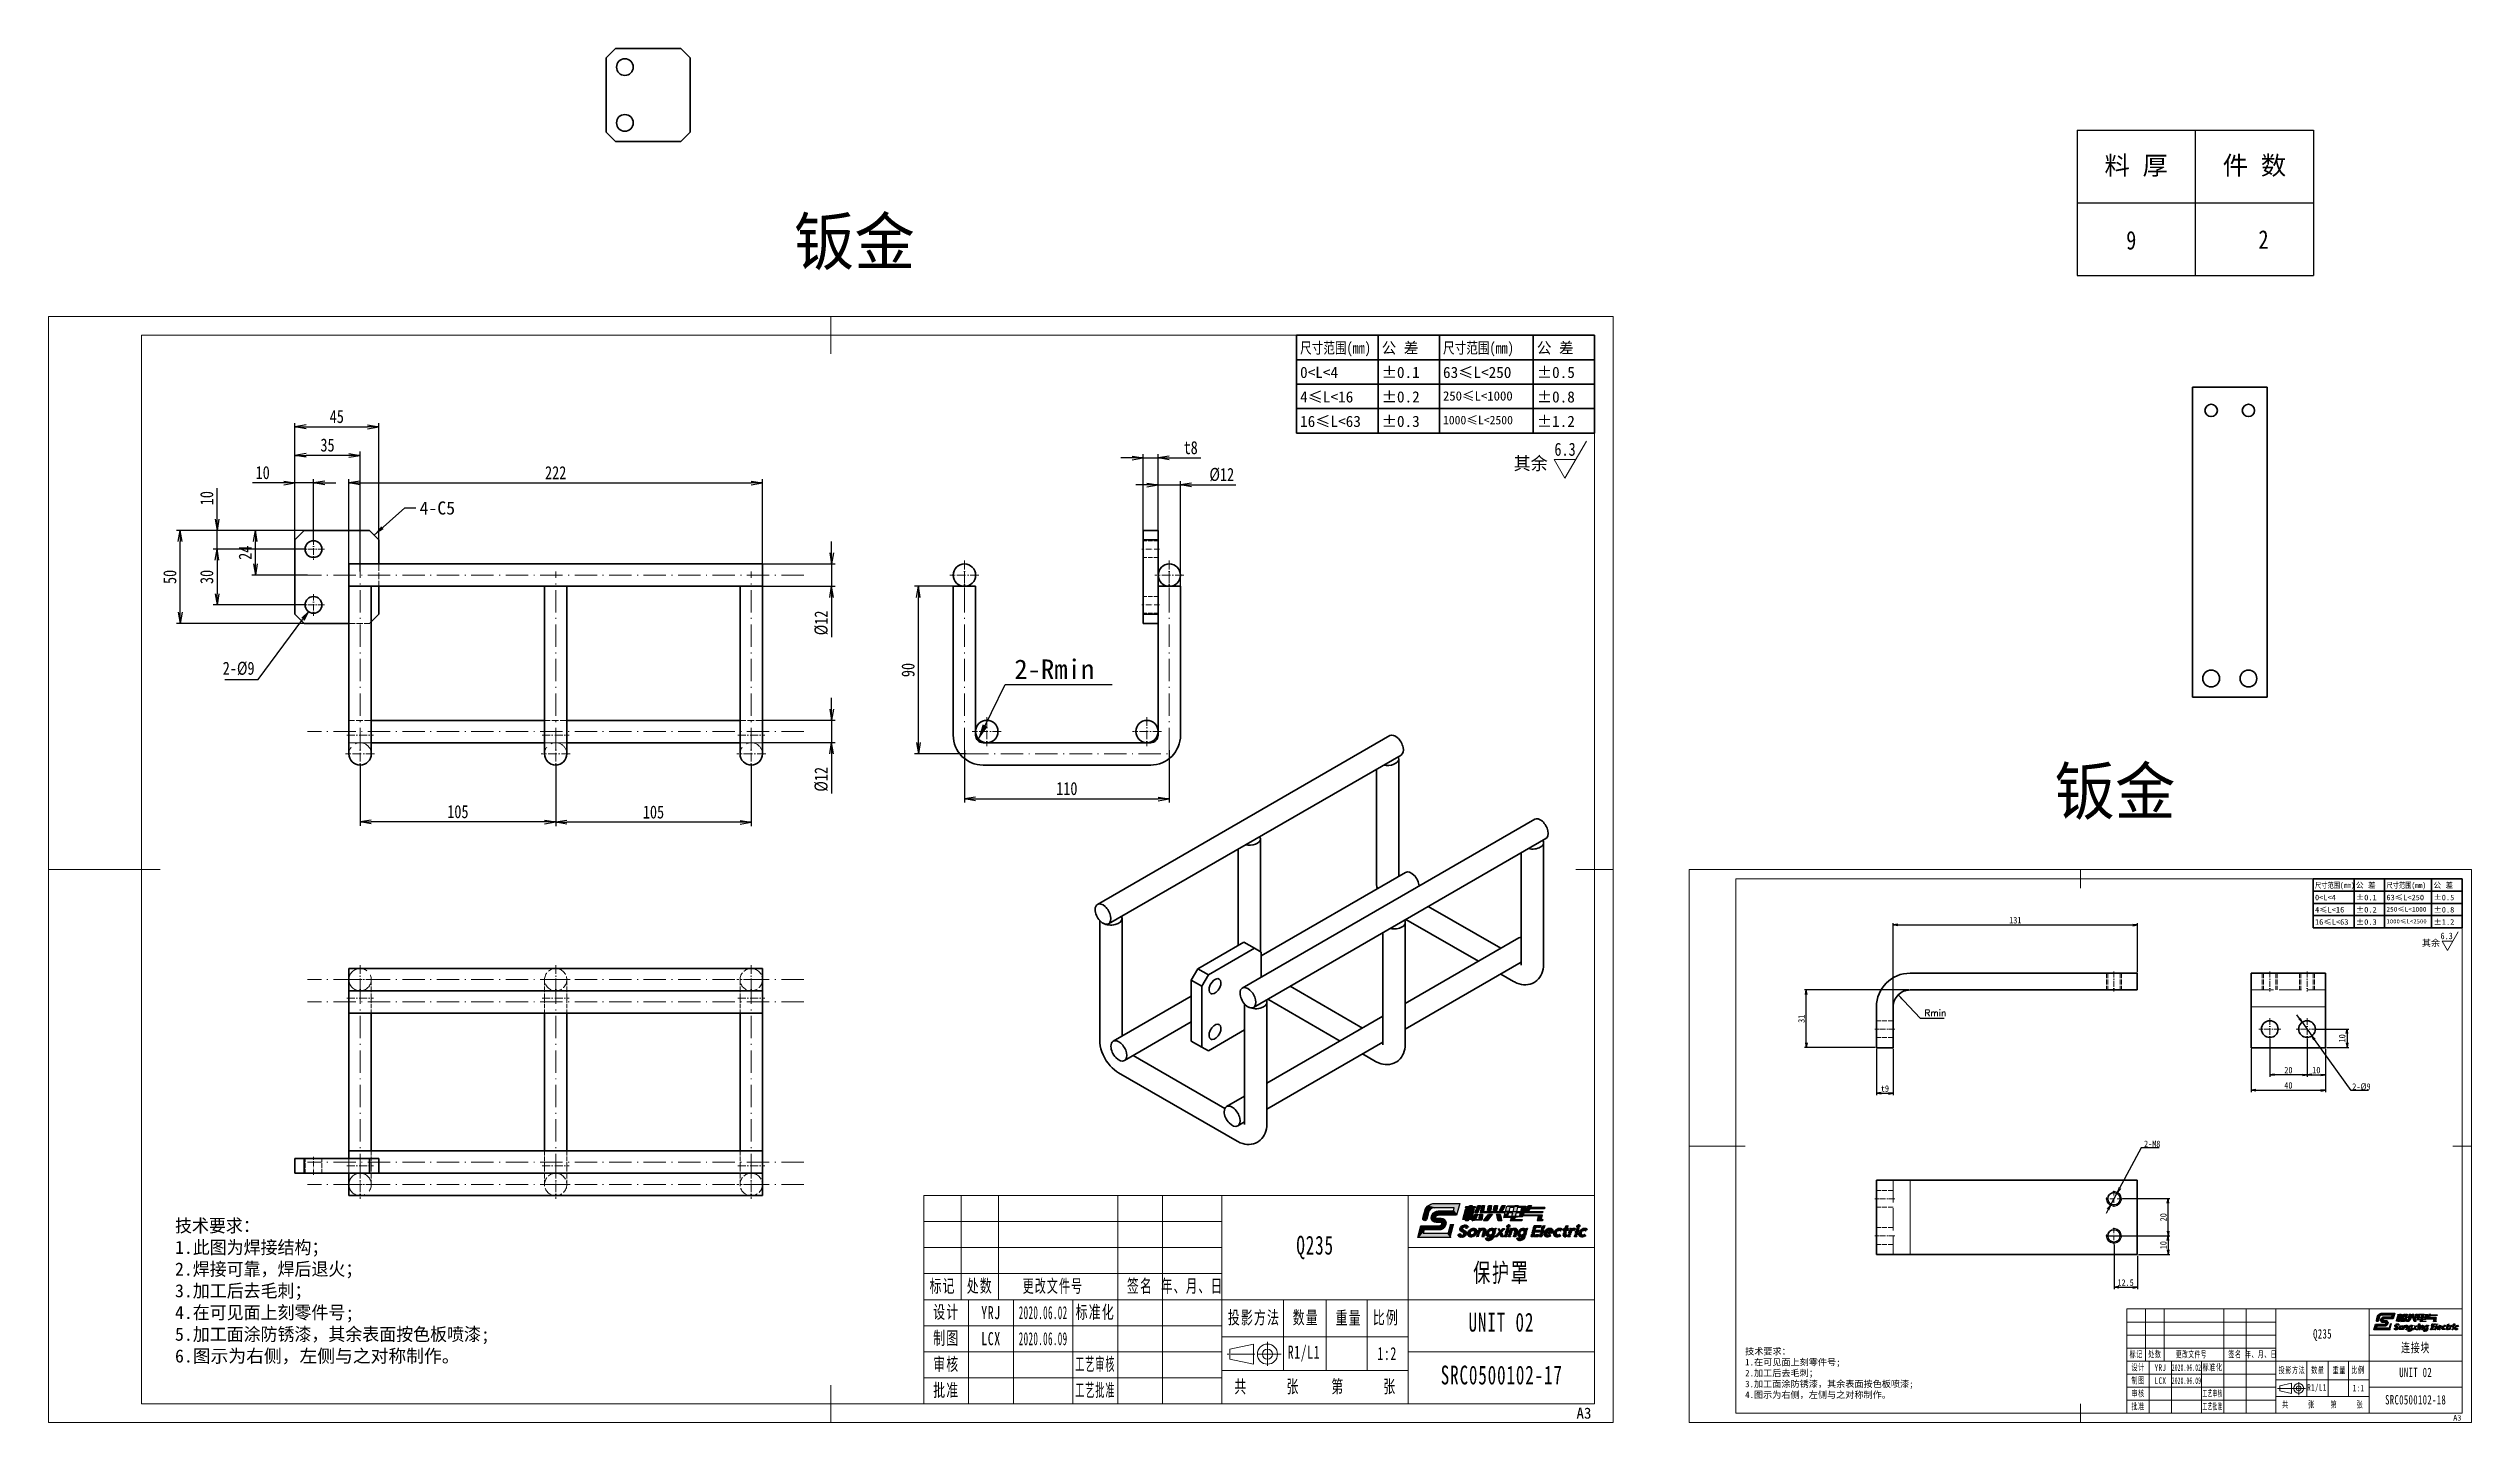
# Model space of a CAD drawing. Header units: millimetres. Extents: x -15766 to 80009, y -9701 to 15159.
# Drawn here: x 3103 to 4404, y 13254 to 13992 of the extents above; entities that cross this region are included whole.
import ezdxf
from ezdxf.enums import TextEntityAlignment as Align

# ---------------------------------------------------------------- set-up
doc = ezdxf.new("R2010")
doc.units = ezdxf.units.MM
for name, pattern in [('CENTER-HOKUTO_1', [16, 13, -1, 1, -1]), ('DASHDOT', [18.5, 12, -3, 0.5, -3]), ('DASHED', [15, 12, -3]), ('HIDDEN', [0.2, 0.1, -0.1]), ('HIDDEN-HOKUTO_1', [2, 1, -1])]:
    doc.linetypes.add(name, pattern=pattern)
doc.layers.get('DEFPOINTS').update_dxf_attribs({"lineweight": 18})
doc.layers.add('07', color=7, linetype='Continuous')
doc.layers.add('DRW0001_DXF_FORMAT', color=7, linetype='Continuous')
for name, color, linetype, lineweight in [('AM_7', 2, 'CENTER-HOKUTO_1', 18), ('AM_HID', 1, 'HIDDEN-HOKUTO_1', 18), ('AM_VIS', 7, 'Continuous', 18), ('CDRAFT0', 7, 'Continuous', 18), ('DIM', 253, 'Continuous', 20), ('title_frame', 7, 'Continuous', 18), ('word_dim', 9, 'Continuous', 18), ('尺寸线层', 3, 'Continuous', 18), ('标注线', 3, 'Continuous', 18), ('粗实线层', 7, 'Continuous', 35), ('粗实线层_1', 7, 'Continuous', 15), ('细实线层', 7, 'Continuous', 18)]:
    doc.layers.add(name, color=color, linetype=linetype, lineweight=lineweight)
doc.styles.add('DIM', font='', dxfattribs={"width": 0.8})
doc.styles.add('STYLE1', font='')
doc.styles.add('UserTxtStyle1', font='', dxfattribs={"width": 0.618357})
doc.styles.add('UserTxtStyle2', font='', dxfattribs={"width": 0.634692})
doc.styles.add('标准', font='', dxfattribs={"width": 0.667})
doc.styles.get('DIM').set_extended_font_data('NSimSun')
doc.styles.get('STYLE1').set_extended_font_data('宋体')
doc.styles.get('UserTxtStyle1').set_extended_font_data('宋体')
doc.styles.get('UserTxtStyle2').set_extended_font_data('宋体')
doc.styles.get('标准').set_extended_font_data('宋体')
doc.dimstyles.new('1-1', dxfattribs={"dimtxt": 3.5, "dimasz": 3, "dimexe": 1, "dimexo": 0, "dimgap": 1, "dimtad": 1, "dimdsep": 46, "dimtxsty": 'DIM', "dimblk": '_CAXARROW', "dimcen": 0, "dimdle": 6, "dimclrd": 256, "dimclre": 256, "dimclrt": 3, "dimazin": 2, "dimtfac": 0.707107, "dimtmove": 0, "dimatfit": 3, "dimfxl": 0, "dimfrac": 2, "dimtolj": 1, "dimarcsym": 0})
doc.dimstyles.new('1-1$0', dxfattribs={"dimtxt": 3.5, "dimasz": 2.5, "dimexe": 1, "dimexo": 0.625, "dimgap": 0.8, "dimtad": 1, "dimdsep": 46, "dimtxsty": 'DIM', "dimblk": 'OPEN', "dimcen": 0, "dimdle": 5, "dimclrd": 256, "dimclre": 256, "dimclrt": 3, "dimazin": 3, "dimtfac": 0.5, "dimtmove": 0, "dimatfit": 3, "dimldrblk": 'OPEN', "dimfxl": 0, "dimtolj": 1, "dimarcsym": 0})
doc.dimstyles.new('1-1$3', dxfattribs={"dimtxt": 3.5, "dimasz": 2.5, "dimexe": 1, "dimexo": 0.625, "dimgap": 0.3, "dimtad": 1, "dimtih": 1, "dimtoh": 1, "dimdsep": 46, "dimtxsty": 'DIM', "dimblk": 'OPEN', "dimcen": 0, "dimdle": 5, "dimclrd": 256, "dimclre": 256, "dimclrt": 3, "dimazin": 3, "dimtfac": 0.5, "dimtmove": 0, "dimatfit": 3, "dimldrblk": 'OPEN', "dimfxl": 0, "dimtolj": 1, "dimarcsym": 0})
doc.dimstyles.new('1-2', dxfattribs={"dimscale": 2, "dimtxt": 3.5, "dimasz": 3, "dimexe": 1, "dimexo": 0, "dimgap": 1, "dimtad": 1, "dimdsep": 46, "dimtxsty": 'DIM', "dimblk": 'OPEN', "dimcen": 0, "dimdle": 6, "dimclrd": 256, "dimclre": 256, "dimclrt": 3, "dimazin": 2, "dimtfac": 0.707107, "dimtmove": 0, "dimatfit": 3, "dimfxl": 0, "dimfrac": 2, "dimtolj": 1, "dimarcsym": 0})
doc.dimstyles.new('1-2$3', dxfattribs={"dimscale": 2, "dimtxt": 3.5, "dimasz": 2.5, "dimexe": 1, "dimexo": 0.625, "dimgap": 1.2, "dimtad": 1, "dimtih": 1, "dimtoh": 1, "dimdsep": 46, "dimtxsty": 'DIM', "dimblk": 'OPEN', "dimcen": 0, "dimdle": 5, "dimclrd": 256, "dimclre": 256, "dimclrt": 3, "dimazin": 2, "dimtfac": 0.5, "dimtofl": 0, "dimtmove": 0, "dimatfit": 3, "dimfxl": 0, "dimtolj": 1, "dimarcsym": 0})
doc.dimstyles.new('1-3', dxfattribs={"dimscale": 3, "dimtxt": 3.5, "dimasz": 3, "dimexe": 1, "dimexo": 0, "dimgap": 1, "dimtad": 1, "dimdsep": 46, "dimtxsty": 'DIM', "dimblk": 'OPEN', "dimcen": 0, "dimdle": 6, "dimclrd": 256, "dimclre": 256, "dimclrt": 3, "dimazin": 2, "dimtfac": 0.707107, "dimtmove": 0, "dimatfit": 3, "dimfxl": 0, "dimfrac": 2, "dimtolj": 1, "dimarcsym": 0})

msp = doc.modelspace()

# ---------------------------------------------------------------- texts
at = {"layer": 'DIM', "color": 2, "style": 'DIM', "width": 0.8}
for height, p in [(7, (3922.8839, 13770.87874)), (3.5, (4393.75804, 13512.30629))]:
    msp.add_attdef('6.3', text='0.0', height=height, dxfattribs=at).set_placement(p, align=Align.BOTTOM_RIGHT)
at = {"layer": 'title_frame', "color": 3, "attachment_point": 7, "style": 'STYLE1'}
for insert, char_height, width in [((3923.29127, 13255.74681), 5.917808, 11.7369863), ((4393.96172, 13254.74032), 2.958904, 5.8684932)]:
    msp.add_mtext('A3', dxfattribs=dict(at, insert=insert, char_height=char_height, width=width))
at = {"layer": 'word_dim', "color": 3, "char_height": 25, "width": 116.6634772, "attachment_point": 1}
for insert in [(3503.15532, 13900.49355), (4179.8794, 13605.3099)]:
    msp.add_mtext('钣金', dxfattribs=dict(at, insert=insert))
at = {"layer": 'word_dim', "linetype": 'Continuous', "attachment_point": 1}
for insert, char_height, width in [((3889.63047, 13772.41045), 7, 21.7212079), ((4377.13132, 13513.07215), 3.5, 10.860604)]:
    msp.add_mtext('{\\C3;其余}', dxfattribs=dict(at, insert=insert, char_height=char_height, width=width))
at = {"layer": 'word_dim', "color": 3}
for s, insert, char_height, attachment_point in [('\\A1;4-C5', (3302.2436, 13748.42702), 7, 1), ('\\A1;2-Rmin', (3621.53007, 13653.07882), 10.5, 7), ('{\\Ftxt,bigfont|c134;Rmin}', (4110.14276, 13471.98491), 3.5, 7)]:
    msp.add_mtext(s, dxfattribs=dict(at, insert=insert, char_height=char_height, attachment_point=attachment_point))
at = {"layer": 'word_dim', "linetype": 'Continuous', "ltscale": 4, "attachment_point": 1}
for s, insert, char_height, width in [('{\\C3;技术要求：\\P1.此图为焊接结构；\\P2.焊接可靠，焊后退火；\\P3.加工后去毛刺；\\P4.在可见面上刻零件号;\\P5.加工面涂防锈漆，其余表面按色板喷漆;\\P\\fNSimSun|b0|i0|c134|p49;6\\fSimSun|b0|i0|c134|p49;.图示为右侧，左侧与之对称制作。}', (3170.94482, 13363.02086), 7, 279.2071636), ('{\\C3;技术要求：\\P\\fNSimSun|b0|i0|c134|p49;1\\fSimSun|b0|i0|c134|p49;.在可见面上刻零件号;\\P2.加工后去毛刺；\\P3.加工面涂防锈漆，其余表面按色板喷漆;\\P\\fNSimSun|b0|i0|c134|p49;4\\fSimSun|b0|i0|c134|p49;.图示为右侧，左侧与之对称制作。\\P         }', (4013.85055, 13293.73936), 3.5, 139.6035818)]:
    msp.add_mtext(s, dxfattribs=dict(at, insert=insert, char_height=char_height, width=width))
at = {"layer": '尺寸线层', "attachment_point": 5, "line_spacing_factor": 1.15057}
for s, insert, char_height, width, style in [('{\\T1.1;Q235}', (3783.00016, 13347.73384), 10.1006116, 58.9160087, '标准'), ('{\\T1.1;保护罩}', (3883.00016, 13333.69532), 10.1006116, 58.9160087, '标准'), ('\\T1.1;标记', (3583.00016, 13326.73384), 7, 36, '标准'), ('\\T1.1;处数', (3603.00016, 13326.73384), 7, 36, '标准'), ('\\T1.1;更改文件号', (3642.267, 13326.68586), 7, 60, 'UserTxtStyle1'), ('\\T1.1;签名', (3689.00016, 13326.73384), 7, 44, '标准'), ('\\T1.1;年、月、日', (3717.00016, 13326.73384), 7, 60, 'UserTxtStyle2'), ('\\T1.1;设计', (3585.00016, 13312.73384), 7, 44, '标准'), ('{\\T1.1;YRJ}', (3609.00016, 13312.73384), 7, 44, '标准'), ('{\\W0.5;\\T1.1;2020.06.02}', (3637.00016, 13312.73384), 7, 32, '标准'), ('\\T1.1;标准化', (3665.00016, 13312.73384), 7, 44, '标准'), ('\\T1.1;投影方法', (3750.19015, 13309.73384), 7, 44, '标准'), ('\\T1.1;数量', (3778.00016, 13309.73384), 7, 44, '标准'), ('\\T1.1;重量', (3801.00016, 13309.73384), 7, 44, '标准'), ('\\T1.1;比例', (3821.00016, 13309.73384), 7, 44, '标准'), ('{\\T1.1;UNIT 02}', (3883.00016, 13307.56124), 10.1006116, 58.9160087, '标准'), ('\\T1.1;制图', (3585.00016, 13298.73384), 7, 44, '标准'), ('{\\T1.1;LCX}', (3609.00016, 13298.73384), 7, 44, '标准'), ('{\\W0.5;\\T1.1;2020.06.09}', (3637.00016, 13298.73384), 7, 32, '标准'), ('{\\T1.1;R1/L1}', (3777.00016, 13290.73384), 7, 22, '标准'), ('{\\T1.1;Q235}', (4323.81617, 13300.73384), 5.0503058, 29.4580043, '标准'), ('{\\T1.1;连接块}', (4373.81617, 13293.71458), 5.0503058, 29.4580043, '标准'), ('\\T1.1;审核', (3585.00016, 13284.73384), 7, 44, '标准'), ('{\\W0.5;\\T1.1;工艺审核}', (3665.00016, 13284.73384), 7, 44, '标准'), ('{\\T1.1;1:2}', (3821.66978, 13290.73384), 7, 21.3392391, '标准'), ('{\\T1.1;SRC0500102-17}', (3883.19496, 13279.18196), 10.1006116, 58.747581, '标准'), ('\\T1.1;标记', (4223.81617, 13290.23384), 3.5, 18, '标准'), ('\\T1.1;设计', (4224.81617, 13283.23384), 3.5, 22, '标准'), ('\\T1.1;处数', (4233.81617, 13290.23384), 3.5, 18, '标准'), ('{\\T1.1;YRJ}', (4236.81617, 13283.23384), 3.5, 22, '标准'), ('{\\W0.5;\\T1.1;2020.06.02}', (4250.81617, 13283.23384), 3.5, 16, '标准'), ('\\T1.1;更改文件号', (4253.44958, 13290.20985), 3.5, 30, 'UserTxtStyle1'), ('\\T1.1;标准化', (4264.81617, 13283.23384), 3.5, 22, '标准'), ('\\T1.1;签名', (4276.81617, 13290.23384), 3.5, 22, '标准'), ('\\T1.1;年、月、日', (4290.81617, 13290.23384), 3.5, 30, 'UserTxtStyle2'), ('\\T1.1;投影方法', (4307.41116, 13281.73384), 3.5, 22, '标准'), ('\\T1.1;数量', (4321.31617, 13281.73384), 3.5, 22, '标准'), ('\\T1.1;重量', (4332.81617, 13281.73384), 3.5, 22, '标准'), ('\\T1.1;比例', (4342.81617, 13281.73384), 3.5, 22, '标准'), ('{\\T1.1;UNIT 02}', (4373.81617, 13280.64754), 5.0503058, 29.4580043, '标准'), ('{\\T1.1;批准}', (3585.00016, 13270.73384), 7, 44, '标准'), ('{\\W0.5;\\T1.1;工艺批准}', (3665.00016, 13270.73384), 7, 44, '标准'), ('\\T1.1;共', (3743.14282, 13272.73384), 7, 16, '标准'), ('\\T1.1;张', (3771.14282, 13272.73384), 7, 16, '标准'), ('\\T1.1;第', (3795.22064, 13272.73384), 7, 16, '标准'), ('\\T1.1;张', (3823.14282, 13272.73384), 7, 16, '标准'), ('\\T1.1;制图', (4224.81617, 13276.23384), 3.5, 22, '标准'), ('\\T1.1;审核', (4224.81617, 13269.23384), 3.5, 22, '标准'), ('{\\T1.1;LCX}', (4236.81617, 13276.23384), 3.5, 22, '标准'), ('{\\W0.5;\\T1.1;2020.06.09}', (4250.81617, 13276.23384), 3.5, 16, '标准'), ('{\\W0.5;\\T1.1;工艺审核}', (4264.81617, 13269.23384), 3.5, 22, '标准'), ('{\\T1.1;R1/L1}', (4320.81617, 13272.23384), 3.5, 11, '标准'), ('\\T1.1;1:1', (4343.15098, 13272.23384), 3.5, 10.6696195, '标准'), ('{\\T1.1;SRC0500102-18}', (4373.81617, 13265.94156), 5.0503058, 29.3737905, '标准'), ('{\\T1.1;批准}', (4224.81617, 13262.23384), 3.5, 22, '标准'), ('{\\W0.5;\\T1.1;工艺批准}', (4264.81617, 13262.23384), 3.5, 22, '标准'), ('\\T1.1;共', (4303.8875, 13263.23384), 3.5, 8, '标准'), ('\\T1.1;张', (4317.8875, 13263.23384), 3.5, 8, '标准'), ('\\T1.1;第', (4329.92641, 13263.23384), 3.5, 8, '标准'), ('\\T1.1;张', (4343.8875, 13263.23384), 3.5, 8, '标准')]:
    msp.add_mtext(s, dxfattribs=dict(at, insert=insert, char_height=char_height, width=width, style=style))

# ---------------------------------------------------------------- blocks, each defined once
blk = doc.blocks.new('_OPEN')
at = {"color": 0, "linetype": 'ByBlock', "lineweight": -2}
for p, q in [((-1, 0.166667), (0, 0)), ((-1, -0.166667), (0, 0)), ((0, 0), (-1, 0))]:
    blk.add_line(p, q, dxfattribs=at)
blk = doc.blocks.new('*D728')
at = {"layer": 'DEFPOINTS', "color": 0, "transparency": 16777216}
for p in [(3280.3, 13788.5), (3235.3, 13727.9), (3280.3, 13727.9)]:
    blk.add_point(p, dxfattribs=at)
at = {"layer": 'word_dim', "linetype": 'Continuous', "lineweight": -2, "transparency": 16777216}
for p, q in [((3235.3, 13727.9), (3235.3, 13790.5)), ((3280.3, 13727.9), (3280.3, 13790.5)), ((3241.3, 13788.5), (3274.3, 13788.5))]:
    blk.add_line(p, q, dxfattribs=at)
at = {"layer": 'word_dim', "lineweight": -2, "transparency": 16777216, "xscale": 6, "yscale": 6, "zscale": 6, "rotation": 180}
blk.add_blockref('_OPEN', (3235.3, 13788.5), dxfattribs=at)
at = {"layer": 'word_dim', "lineweight": -2, "transparency": 16777216, "xscale": 6, "yscale": 6, "zscale": 6}
blk.add_blockref('_OPEN', (3280.3, 13788.5), dxfattribs=at)
at = {"layer": 'word_dim', "color": 3, "transparency": 16777216, "insert": (3257.8, 13794), "char_height": 7, "attachment_point": 5, "style": 'DIM'}
blk.add_mtext('\\A1;45', dxfattribs=at)
blk = doc.blocks.new('*D729')
at = {"layer": 'DEFPOINTS', "color": 0, "transparency": 16777216}
for p in [(3173.7, 13732.9), (3240.3, 13732.9), (3240.3, 13682.9)]:
    blk.add_point(p, dxfattribs=at)
at = {"layer": 'word_dim', "linetype": 'Continuous', "lineweight": -2, "transparency": 16777216}
for p, q in [((3240.3, 13732.9), (3171.7, 13732.9)), ((3173.7, 13688.9), (3173.7, 13726.9)), ((3240.3, 13682.9), (3171.7, 13682.9))]:
    blk.add_line(p, q, dxfattribs=at)
at = {"layer": 'word_dim', "lineweight": -2, "transparency": 16777216, "xscale": 6, "yscale": 6, "zscale": 6}
for p, rotation in [((3173.7, 13732.9), 90), ((3173.7, 13682.9), 270)]:
    blk.add_blockref('_OPEN', p, dxfattribs=dict(at, rotation=rotation))
at = {"layer": 'word_dim', "color": 3, "transparency": 16777216, "insert": (3168.2, 13707.9), "char_height": 7, "attachment_point": 5, "rotation": 90, "style": 'DIM'}
blk.add_mtext('\\A1;50', dxfattribs=at)
blk = doc.blocks.new('*D730')
at = {"layer": 'DEFPOINTS', "color": 0, "transparency": 16777216}
for p in [(3698.7, 13771.8), (3690.7, 13732.9), (3698.7, 13732.9)]:
    blk.add_point(p, dxfattribs=at)
at = {"layer": 'word_dim', "linetype": 'Continuous', "lineweight": -2, "transparency": 16777216}
for p, q in [((3684.7, 13771.8), (3678.7, 13771.8)), ((3690.7, 13732.9), (3690.7, 13773.8)), ((3690.7, 13771.8), (3698.7, 13771.8)), ((3698.7, 13732.9), (3698.7, 13773.8)), ((3704.7, 13771.8), (3721.7, 13771.8))]:
    blk.add_line(p, q, dxfattribs=at)
at = {"layer": 'word_dim', "lineweight": -2, "transparency": 16777216, "xscale": 6, "yscale": 6, "zscale": 6}
blk.add_blockref('_OPEN', (3690.7, 13771.8), dxfattribs=at)
at = {"layer": 'word_dim', "lineweight": -2, "transparency": 16777216, "xscale": 6, "yscale": 6, "zscale": 6, "rotation": 180}
blk.add_blockref('_OPEN', (3698.7, 13771.8), dxfattribs=at)
at = {"layer": 'word_dim', "color": 3, "transparency": 16777216, "insert": (3716.2, 13777.3), "char_height": 7, "attachment_point": 5, "style": 'DIM'}
blk.add_mtext('\\A1;t8', dxfattribs=at)
blk = doc.blocks.new('*D731')
at = {"layer": 'DEFPOINTS', "color": 0, "transparency": 16777216}
for p in [(3698.7, 13757.3), (3698.7, 13727.9), (3710.7, 13702.9)]:
    blk.add_point(p, dxfattribs=at)
at = {"layer": 'word_dim', "linetype": 'Continuous', "lineweight": -2, "transparency": 16777216}
for p, q in [((3692.7, 13757.3), (3686.7, 13757.3)), ((3698.7, 13727.9), (3698.7, 13759.3)), ((3698.7, 13757.3), (3710.7, 13757.3)), ((3710.7, 13702.9), (3710.7, 13759.3)), ((3716.7, 13757.3), (3740.5, 13757.3))]:
    blk.add_line(p, q, dxfattribs=at)
at = {"layer": 'word_dim', "lineweight": -2, "transparency": 16777216, "xscale": 6, "yscale": 6, "zscale": 6}
blk.add_blockref('_OPEN', (3698.7, 13757.3), dxfattribs=at)
at = {"layer": 'word_dim', "lineweight": -2, "transparency": 16777216, "xscale": 6, "yscale": 6, "zscale": 6, "rotation": 180}
blk.add_blockref('_OPEN', (3710.7, 13757.3), dxfattribs=at)
at = {"layer": 'word_dim', "color": 3, "transparency": 16777216, "insert": (3732.9, 13762.8), "char_height": 7, "attachment_point": 5, "style": 'DIM'}
blk.add_mtext('\\A1;%%c12', dxfattribs=at)
blk = doc.blocks.new('*D732')
at = {"layer": 'DEFPOINTS', "color": 0, "transparency": 16777216}
for p in [(3594.7, 13614.9), (3704.7, 13614.9), (3704.7, 13588.7)]:
    blk.add_point(p, dxfattribs=at)
at = {"layer": 'word_dim', "linetype": 'Continuous', "lineweight": -2, "transparency": 16777216}
for p, q in [((3594.7, 13614.9), (3594.7, 13586.7)), ((3704.7, 13614.9), (3704.7, 13586.7)), ((3600.7, 13588.7), (3698.7, 13588.7))]:
    blk.add_line(p, q, dxfattribs=at)
at = {"layer": 'word_dim', "lineweight": -2, "transparency": 16777216, "xscale": 6, "yscale": 6, "zscale": 6, "rotation": 180}
blk.add_blockref('_OPEN', (3594.7, 13588.7), dxfattribs=at)
at = {"layer": 'word_dim', "lineweight": -2, "transparency": 16777216, "xscale": 6, "yscale": 6, "zscale": 6}
blk.add_blockref('_OPEN', (3704.7, 13588.7), dxfattribs=at)
at = {"layer": 'word_dim', "color": 3, "transparency": 16777216, "insert": (3649.7, 13594.2), "char_height": 7, "attachment_point": 5, "style": 'DIM'}
blk.add_mtext('\\A1;110', dxfattribs=at)
blk = doc.blocks.new('*D733')
at = {"layer": 'DEFPOINTS', "color": 0, "transparency": 16777216}
for p in [(3235.3, 13758.4), (3235.3, 13727.9), (3245.3, 13727.4)]:
    blk.add_point(p, dxfattribs=at)
at = {"layer": 'word_dim', "linetype": 'Continuous', "lineweight": -2, "transparency": 16777216}
for p, q in [((3229.3, 13758.4), (3212.6, 13758.4)), ((3235.3, 13727.9), (3235.3, 13760.4)), ((3245.3, 13758.4), (3235.3, 13758.4)), ((3245.3, 13727.4), (3245.3, 13760.4)), ((3251.3, 13758.4), (3257.3, 13758.4))]:
    blk.add_line(p, q, dxfattribs=at)
at = {"layer": 'word_dim', "lineweight": -2, "transparency": 16777216, "xscale": 6, "yscale": 6, "zscale": 6}
blk.add_blockref('_OPEN', (3235.3, 13758.4), dxfattribs=at)
at = {"layer": 'word_dim', "lineweight": -2, "transparency": 16777216, "xscale": 6, "yscale": 6, "zscale": 6, "rotation": 180}
blk.add_blockref('_OPEN', (3245.3, 13758.4), dxfattribs=at)
at = {"layer": 'word_dim', "color": 3, "transparency": 16777216, "insert": (3218, 13763.9), "char_height": 7, "attachment_point": 5, "style": 'DIM'}
blk.add_mtext('\\A1;10', dxfattribs=at)
blk = doc.blocks.new('*D734')
at = {"layer": 'DEFPOINTS', "color": 0, "transparency": 16777216}
for p in [(3193.5, 13732.9), (3240.8, 13732.9), (3240.8, 13722.9)]:
    blk.add_point(p, dxfattribs=at)
at = {"layer": 'word_dim', "linetype": 'Continuous', "lineweight": -2, "transparency": 16777216}
for p, q in [((3193.5, 13738.9), (3193.5, 13755.5)), ((3240.8, 13732.9), (3191.5, 13732.9)), ((3193.5, 13722.9), (3193.5, 13732.9)), ((3240.8, 13722.9), (3191.5, 13722.9)), ((3193.5, 13716.9), (3193.5, 13710.9))]:
    blk.add_line(p, q, dxfattribs=at)
at = {"layer": 'word_dim', "lineweight": -2, "transparency": 16777216, "xscale": 6, "yscale": 6, "zscale": 6}
for p, rotation in [((3193.5, 13732.9), 270), ((3193.5, 13722.9), 90)]:
    blk.add_blockref('_OPEN', p, dxfattribs=dict(at, rotation=rotation))
at = {"layer": 'word_dim', "color": 3, "transparency": 16777216, "insert": (3188, 13750.2), "char_height": 7, "attachment_point": 5, "rotation": 90, "style": 'DIM'}
blk.add_mtext('\\A1;10', dxfattribs=at)
blk = doc.blocks.new('*D735')
at = {"layer": 'DEFPOINTS', "color": 0, "transparency": 16777216}
for p in [(3240.8, 13722.9), (3193.5, 13692.9), (3240.8, 13692.9)]:
    blk.add_point(p, dxfattribs=at)
at = {"layer": 'word_dim', "linetype": 'Continuous', "lineweight": -2, "transparency": 16777216}
for p, q in [((3240.8, 13722.9), (3191.5, 13722.9)), ((3193.5, 13716.9), (3193.5, 13698.9)), ((3240.8, 13692.9), (3191.5, 13692.9))]:
    blk.add_line(p, q, dxfattribs=at)
at = {"layer": 'word_dim', "lineweight": -2, "transparency": 16777216, "xscale": 6, "yscale": 6, "zscale": 6}
for p, rotation in [((3193.5, 13722.9), 90), ((3193.5, 13692.9), 270)]:
    blk.add_blockref('_OPEN', p, dxfattribs=dict(at, rotation=rotation))
at = {"layer": 'word_dim', "color": 3, "transparency": 16777216, "insert": (3188, 13707.9), "char_height": 7, "attachment_point": 5, "rotation": 90, "style": 'DIM'}
blk.add_mtext('\\A1;30', dxfattribs=at)
blk = doc.blocks.new('*D736')
at = {"layer": 'DEFPOINTS', "color": 0, "transparency": 16777216}
for p in [(3242.6, 13689.2), (3248, 13696.5)]:
    blk.add_point(p, dxfattribs=at)
at = {"layer": 'word_dim', "linetype": 'Continuous', "lineweight": -2, "transparency": 16777216}
for p, q in [((3215.6, 13652.8), (3239.6, 13685.2)), ((3197.6, 13652.8), (3215.6, 13652.8))]:
    blk.add_line(p, q, dxfattribs=at)
at = {"layer": 'word_dim', "lineweight": -2, "transparency": 16777216, "xscale": 5, "yscale": 5, "zscale": 5, "rotation": 53.48969105108498}
blk.add_blockref('_OPEN', (3242.6, 13689.2), dxfattribs=at)
at = {"layer": 'word_dim', "color": 3, "transparency": 16777216, "insert": (3205.1, 13658.7), "char_height": 7, "attachment_point": 5, "style": 'DIM'}
blk.add_mtext('\\A1;2-%%c9', dxfattribs=at)
blk = doc.blocks.new('*D737')
at = {"layer": 'DEFPOINTS', "color": 0, "transparency": 16777216}
for p in [(4224.4, 13521), (4224.4, 13495.1), (4093.4, 13477.1)]:
    blk.add_point(p, dxfattribs=at)
at = {"layer": 'word_dim', "linetype": 'Continuous', "lineweight": -2, "transparency": 16777216}
for p, q in [((4093.4, 13477.7), (4093.4, 13522)), ((4095.9, 13521), (4221.9, 13521)), ((4224.4, 13495.7), (4224.4, 13522))]:
    blk.add_line(p, q, dxfattribs=at)
at = {"layer": 'word_dim', "lineweight": -2, "transparency": 16777216, "xscale": 2.5, "yscale": 2.5, "zscale": 2.5, "rotation": 180}
blk.add_blockref('_OPEN', (4093.4, 13521), dxfattribs=at)
at = {"layer": 'word_dim', "lineweight": -2, "transparency": 16777216, "xscale": 2.5, "yscale": 2.5, "zscale": 2.5}
blk.add_blockref('_OPEN', (4224.4, 13521), dxfattribs=at)
at = {"layer": 'word_dim', "color": 3, "transparency": 16777216, "insert": (4158.9, 13523.5), "char_height": 3.5, "attachment_point": 5, "style": 'DIM'}
blk.add_mtext('\\A1;131', dxfattribs=at)
blk = doc.blocks.new('*D738')
at = {"layer": 'DEFPOINTS', "color": 0, "transparency": 16777216}
for p in [(4046.7, 13486.1), (4102.4, 13486.1), (4084.4, 13455.1)]:
    blk.add_point(p, dxfattribs=at)
at = {"layer": 'word_dim', "linetype": 'Continuous', "lineweight": -2, "transparency": 16777216}
for p, q in [((4101.7, 13486.1), (4045.7, 13486.1)), ((4046.7, 13457.6), (4046.7, 13483.6)), ((4083.7, 13455.1), (4045.7, 13455.1))]:
    blk.add_line(p, q, dxfattribs=at)
at = {"layer": 'word_dim', "lineweight": -2, "transparency": 16777216, "xscale": 2.5, "yscale": 2.5, "zscale": 2.5}
for p, rotation in [((4046.7, 13486.1), 90), ((4046.7, 13455.1), 270)]:
    blk.add_blockref('_OPEN', p, dxfattribs=dict(at, rotation=rotation))
at = {"layer": 'word_dim', "color": 3, "transparency": 16777216, "insert": (4044.1, 13470.6), "char_height": 3.5, "attachment_point": 5, "rotation": 90, "style": 'DIM'}
blk.add_mtext('\\A1;31', dxfattribs=at)
blk = doc.blocks.new('_CAXARROW')
blk.add_hatch(color=0).paths.add_polyline_path([(0, 0), (-1, 0.125), (-1, -0.125)], flags=0)
blk = doc.blocks.new('*D739')
at = {"layer": 'DEFPOINTS', "color": 0, "transparency": 16777216}
for p in [(4084.4, 13455.1), (4093.4, 13455.1), (4093.4, 13430.6)]:
    blk.add_point(p, dxfattribs=at)
at = {"layer": 'word_dim', "linetype": 'Continuous', "lineweight": -2, "transparency": 16777216}
for p, q in [((4084.4, 13454.4), (4084.4, 13429.6)), ((4093.4, 13454.4), (4093.4, 13429.6)), ((4086.9, 13430.6), (4090.9, 13430.6))]:
    blk.add_line(p, q, dxfattribs=at)
at = {"layer": 'word_dim', "lineweight": -2, "transparency": 16777216, "xscale": 2.5, "yscale": 2.5, "zscale": 2.5, "rotation": 180}
blk.add_blockref('_OPEN', (4084.4, 13430.6), dxfattribs=at)
at = {"layer": 'word_dim', "lineweight": -2, "transparency": 16777216, "xscale": 2.5, "yscale": 2.5, "zscale": 2.5}
blk.add_blockref('_OPEN', (4093.4, 13430.6), dxfattribs=at)
at = {"layer": 'word_dim', "color": 3, "transparency": 16777216, "insert": (4088.9, 13433.1), "char_height": 3.5, "attachment_point": 5, "style": 'DIM'}
blk.add_mtext('\\A1;t9', dxfattribs=at)
blk = doc.blocks.new('*D740')
at = {"layer": 'DEFPOINTS', "color": 0, "transparency": 16777216}
for p in [(4285.5, 13455.1), (4325.5, 13455.1), (4325.5, 13432.2)]:
    blk.add_point(p, dxfattribs=at)
at = {"layer": 'word_dim', "linetype": 'Continuous', "lineweight": -2, "transparency": 16777216}
for p, q in [((4285.5, 13454.4), (4285.5, 13431.2)), ((4325.5, 13454.4), (4325.5, 13431.2)), ((4288, 13432.2), (4323, 13432.2))]:
    blk.add_line(p, q, dxfattribs=at)
at = {"layer": 'word_dim', "lineweight": -2, "transparency": 16777216, "xscale": 2.5, "yscale": 2.5, "zscale": 2.5, "rotation": 180}
blk.add_blockref('_OPEN', (4285.5, 13432.2), dxfattribs=at)
at = {"layer": 'word_dim', "lineweight": -2, "transparency": 16777216, "xscale": 2.5, "yscale": 2.5, "zscale": 2.5}
blk.add_blockref('_OPEN', (4325.5, 13432.2), dxfattribs=at)
at = {"layer": 'word_dim', "color": 3, "transparency": 16777216, "insert": (4305.5, 13434.8), "char_height": 3.5, "attachment_point": 5, "style": 'DIM'}
blk.add_mtext('\\A1;40', dxfattribs=at)
blk = doc.blocks.new('*D741')
at = {"layer": 'DEFPOINTS', "color": 0, "transparency": 16777216}
for p in [(4315.5, 13460.6), (4325.5, 13455.1), (4325.5, 13440.5)]:
    blk.add_point(p, dxfattribs=at)
at = {"layer": 'word_dim', "linetype": 'Continuous', "lineweight": -2, "transparency": 16777216}
for p, q in [((4315.5, 13459.9), (4315.5, 13439.5)), ((4325.5, 13454.4), (4325.5, 13439.5)), ((4318, 13440.5), (4323, 13440.5))]:
    blk.add_line(p, q, dxfattribs=at)
at = {"layer": 'word_dim', "lineweight": -2, "transparency": 16777216, "xscale": 2.5, "yscale": 2.5, "zscale": 2.5, "rotation": 180}
blk.add_blockref('_OPEN', (4315.5, 13440.5), dxfattribs=at)
at = {"layer": 'word_dim', "lineweight": -2, "transparency": 16777216, "xscale": 2.5, "yscale": 2.5, "zscale": 2.5}
blk.add_blockref('_OPEN', (4325.5, 13440.5), dxfattribs=at)
at = {"layer": 'word_dim', "color": 3, "transparency": 16777216, "insert": (4320.5, 13443), "char_height": 3.5, "attachment_point": 5, "style": 'DIM'}
blk.add_mtext('\\A1;10', dxfattribs=at)
blk = doc.blocks.new('*D742')
at = {"layer": 'DEFPOINTS', "color": 0, "transparency": 16777216}
for p in [(4320, 13465.1), (4325.5, 13455.1), (4337, 13455.1)]:
    blk.add_point(p, dxfattribs=at)
at = {"layer": 'word_dim', "linetype": 'Continuous', "lineweight": -2, "transparency": 16777216}
for p, q in [((4320.6, 13465.1), (4338, 13465.1)), ((4326.1, 13455.1), (4338, 13455.1)), ((4337, 13462.6), (4337, 13457.6))]:
    blk.add_line(p, q, dxfattribs=at)
at = {"layer": 'word_dim', "lineweight": -2, "transparency": 16777216, "xscale": 2.5, "yscale": 2.5, "zscale": 2.5}
for p, rotation in [((4337, 13465.1), 90), ((4337, 13455.1), 270)]:
    blk.add_blockref('_OPEN', p, dxfattribs=dict(at, rotation=rotation))
at = {"layer": 'word_dim', "color": 3, "transparency": 16777216, "insert": (4334.4, 13460.1), "char_height": 3.5, "attachment_point": 5, "rotation": 90, "style": 'DIM'}
blk.add_mtext('\\A1;10', dxfattribs=at)
blk = doc.blocks.new('*D743')
at = {"layer": 'DEFPOINTS', "color": 0, "transparency": 16777216}
for p in [(4295.5, 13460.6), (4315.5, 13460.6), (4295.5, 13440.5)]:
    blk.add_point(p, dxfattribs=at)
at = {"layer": 'word_dim', "linetype": 'Continuous', "lineweight": -2, "transparency": 16777216}
for p, q in [((4295.5, 13459.9), (4295.5, 13439.5)), ((4315.5, 13459.9), (4315.5, 13439.5)), ((4313, 13440.5), (4298, 13440.5))]:
    blk.add_line(p, q, dxfattribs=at)
at = {"layer": 'word_dim', "lineweight": -2, "transparency": 16777216, "xscale": 2.5, "yscale": 2.5, "zscale": 2.5, "rotation": 180}
blk.add_blockref('_OPEN', (4295.5, 13440.5), dxfattribs=at)
at = {"layer": 'word_dim', "lineweight": -2, "transparency": 16777216, "xscale": 2.5, "yscale": 2.5, "zscale": 2.5}
blk.add_blockref('_OPEN', (4315.5, 13440.5), dxfattribs=at)
at = {"layer": 'word_dim', "color": 3, "transparency": 16777216, "insert": (4305.5, 13443), "char_height": 3.5, "attachment_point": 5, "style": 'DIM'}
blk.add_mtext('\\A1;20', dxfattribs=at)
blk = doc.blocks.new('*D744')
at = {"layer": 'DEFPOINTS', "color": 0, "transparency": 16777216}
for p in [(4312.9, 13468.7), (4318.1, 13461.4)]:
    blk.add_point(p, dxfattribs=at)
at = {"layer": 'word_dim', "linetype": 'Continuous', "lineweight": -2, "transparency": 16777216}
for p, q in [((4311.4, 13470.8), (4310, 13472.8)), ((4312.9, 13468.7), (4318.1, 13461.4)), ((4339.2, 13432.1), (4319.6, 13459.4)), ((4348.5, 13432.1), (4339.2, 13432.1))]:
    blk.add_line(p, q, dxfattribs=at)
at = {"layer": 'word_dim', "lineweight": -2, "transparency": 16777216, "xscale": 2.5, "yscale": 2.5, "zscale": 2.5}
for p, rotation in [((4312.9, 13468.7), 305.713394614612), ((4318.1, 13461.4), 125.713394614612)]:
    blk.add_blockref('_OPEN', p, dxfattribs=dict(at, rotation=rotation))
at = {"layer": 'word_dim', "color": 3, "transparency": 16777216, "insert": (4344.7, 13434.1), "char_height": 3.5, "attachment_point": 5, "style": 'DIM'}
blk.add_mtext('\\A1;2-%%c9', dxfattribs=at)
blk = doc.blocks.new('*D745')
at = {"layer": 'DEFPOINTS', "color": 0, "transparency": 16777216}
for p in [(4207.9, 13354), (4224.4, 13344), (4240.9, 13344)]:
    blk.add_point(p, dxfattribs=at)
at = {"layer": 'word_dim', "linetype": 'Continuous', "lineweight": -2, "transparency": 16777216}
for p, q in [((4208.5, 13354), (4241.9, 13354)), ((4240.9, 13351.5), (4240.9, 13346.5)), ((4225, 13344), (4241.9, 13344))]:
    blk.add_line(p, q, dxfattribs=at)
at = {"layer": 'word_dim', "lineweight": -2, "transparency": 16777216, "xscale": 2.5, "yscale": 2.5, "zscale": 2.5}
for p, rotation in [((4240.9, 13354), 90), ((4240.9, 13344), 270)]:
    blk.add_blockref('_OPEN', p, dxfattribs=dict(at, rotation=rotation))
at = {"layer": 'word_dim', "color": 3, "transparency": 16777216, "insert": (4238.4, 13349), "char_height": 3.5, "attachment_point": 5, "rotation": 90, "style": 'DIM'}
blk.add_mtext('\\A1;10', dxfattribs=at)
blk = doc.blocks.new('*D746')
at = {"layer": 'DEFPOINTS', "color": 0, "transparency": 16777216}
for p in [(4211.9, 13350), (4224.4, 13344), (4224.4, 13326.4)]:
    blk.add_point(p, dxfattribs=at)
at = {"layer": 'word_dim', "linetype": 'Continuous', "lineweight": -2, "transparency": 16777216}
for p, q in [((4211.9, 13349.3), (4211.9, 13325.4)), ((4224.4, 13343.3), (4224.4, 13325.4)), ((4214.4, 13326.4), (4221.9, 13326.4))]:
    blk.add_line(p, q, dxfattribs=at)
at = {"layer": 'word_dim', "lineweight": -2, "transparency": 16777216, "xscale": 2.5, "yscale": 2.5, "zscale": 2.5, "rotation": 180}
blk.add_blockref('_OPEN', (4211.9, 13326.4), dxfattribs=at)
at = {"layer": 'word_dim', "lineweight": -2, "transparency": 16777216, "xscale": 2.5, "yscale": 2.5, "zscale": 2.5}
blk.add_blockref('_OPEN', (4224.4, 13326.4), dxfattribs=at)
at = {"layer": 'word_dim', "color": 3, "transparency": 16777216, "insert": (4218.1, 13328.9), "char_height": 3.5, "attachment_point": 5, "style": 'DIM'}
blk.add_mtext('\\A1;12.5', dxfattribs=at)
blk = doc.blocks.new('*D747')
at = {"layer": 'DEFPOINTS', "color": 0, "transparency": 16777216}
for p in [(4215.9, 13374), (4240.9, 13374), (4215.9, 13354)]:
    blk.add_point(p, dxfattribs=at)
at = {"layer": 'word_dim', "linetype": 'Continuous', "lineweight": -2, "transparency": 16777216}
for p, q in [((4216.5, 13374), (4241.9, 13374)), ((4240.9, 13356.5), (4240.9, 13371.5)), ((4216.5, 13354), (4241.9, 13354))]:
    blk.add_line(p, q, dxfattribs=at)
at = {"layer": 'word_dim', "lineweight": -2, "transparency": 16777216, "xscale": 2.5, "yscale": 2.5, "zscale": 2.5}
for p, rotation in [((4240.9, 13374), 90), ((4240.9, 13354), 270)]:
    blk.add_blockref('_OPEN', p, dxfattribs=dict(at, rotation=rotation))
at = {"layer": 'word_dim', "color": 3, "transparency": 16777216, "insert": (4238.4, 13364), "char_height": 3.5, "attachment_point": 5, "rotation": 90, "style": 'DIM'}
blk.add_mtext('\\A1;20', dxfattribs=at)
blk = doc.blocks.new('*D748')
at = {"layer": 'DEFPOINTS', "color": 0, "transparency": 16777216}
for p in [(4213.8, 13377.5), (4210, 13370.4)]:
    blk.add_point(p, dxfattribs=at)
at = {"layer": 'word_dim', "linetype": 'Continuous', "lineweight": -2, "transparency": 16777216}
for p, q in [((4226.5, 13401.3), (4214.9, 13379.7)), ((4236.2, 13401.3), (4226.5, 13401.3)), ((4210, 13370.4), (4213.8, 13377.5)), ((4208.8, 13368.2), (4207.6, 13366))]:
    blk.add_line(p, q, dxfattribs=at)
at = {"layer": 'word_dim', "lineweight": -2, "transparency": 16777216, "xscale": 2.5, "yscale": 2.5, "zscale": 2.5}
for p, rotation in [((4213.8, 13377.5), 241.8029615385425), ((4210, 13370.4), 61.80296153854255)]:
    blk.add_blockref('_OPEN', p, dxfattribs=dict(at, rotation=rotation))
at = {"layer": 'word_dim', "color": 3, "transparency": 16777216, "insert": (4232.4, 13403.4), "char_height": 3.5, "attachment_point": 5, "style": 'DIM'}
blk.add_mtext('\\A1;2-M8', dxfattribs=at)
blk = doc.blocks.new('*X611')
at = {"layer": 'CDRAFT0'}
for p, q in [((420, 297), (0, 297)), ((0, 297), (0, 0)), ((420, 0), (420, 297)), ((0, 0), (420, 0))]:
    blk.add_line(p, q, dxfattribs=at)
at = {"layer": '粗实线层_1'}
for p, q in [((210, 297), (210, 287)), ((415, 292), (25, 292)), ((25, 292), (25, 5)), ((415, 5), (415, 292)), ((0, 148.5), (30, 148.5)), ((420, 148.5), (410, 148.5)), ((210, 0), (210, 10)), ((25, 5), (415, 5))]:
    blk.add_line(p, q, dxfattribs=at)
blk = doc.blocks.new('自由公差_1')
at = {"layer": '粗实线层'}
for p, q in [((-80, 0), (0, 0)), ((-80, 0), (-80, -26.3)), ((-58.08, 0), (-58.08, -26.3)), ((-41.64, 0), (-41.64, -26.3)), ((-16.44, 0), (-16.44, -26.3)), ((0, 0), (0, -26.3)), ((-80, -6.58), (0, -6.58)), ((-80, -13.15), (0, -13.15)), ((-80, -19.73), (0, -19.73)), ((-80, -26.3), (0, -26.3))]:
    blk.add_line(p, q, dxfattribs=at)
at = {"layer": '尺寸线层', "linetype": 'Continuous', "attachment_point": 1, "line_spacing_factor": 0.9}
for s, insert, char_height, width in [('{\\W0.8;尺寸范围(mm)}', (-79.04, -1.92), 3, 22.6032), ('公 差', (-57.12, -1.92), 3, 22.6032), ('{\\W0.8;尺寸范围(mm)}', (-40.68, -1.92), 3, 22.6032), ('公 差', (-15.48, -1.92), 3, 22.6032), ('0<L<4', (-79.04, -8.49), 3, 22.6032), ('%%P0.1', (-57.12, -8.49), 3, 12.7119), ('63≤L<250', (-40.68, -8.49), 3, 22.6032), ('%%P0.5', (-15.48, -8.49), 3, 12.5771), ('4≤L<16', (-79.04, -15.07), 3, 22.6032), ('%%P0.2', (-57.12, -15.07), 3, 12.4769), ('250≤L<1000', (-40.68, -15.07), 2.5, 22.6032), ('%%P0.8', (-15.48, -15.07), 3, 13.0759), ('16≤L<63', (-79.04, -21.64), 3, 22.6032), ('%%P0.3', (-57.12, -21.64), 3, 12.7119), ('1000≤L<2500', (-40.68, -21.64), 2.3, 22.6032), ('%%P1.2', (-15.48, -21.64), 3, 12.8764)]:
    blk.add_mtext(s, dxfattribs=dict(at, insert=insert, char_height=char_height, width=width))
blk = doc.blocks.new('SYMBOL_3_BL2', base_point=(178.14, 46.52))
at = {"layer": 'DRW0001_DXF_FORMAT', "linetype": 'Continuous'}
for color, points in [(1, [(162.92, 45.8), (162.76, 45.4), (157.05, 44.42), (155.36, 42.42), (156.19, 45.54), (161.17, 45.54), (161.4, 45.6), (161.64, 45.76), (162.94, 45.86)]), (1, [(158.18, 48.69), (157.82, 47.31), (157.7, 47.09), (157.52, 46.95), (157.28, 46.9), (157.13, 46.92), (156.92, 47.03), (156.77, 47.23), (156.73, 47.36), (156.74, 47.6), (156.92, 48.29), (156.92, 48.29), (156.94, 48.36), (158.3, 49.15), (158.18, 48.69)]), (1, [(158.72, 49.92), (158.47, 49.58), (158.3, 49.15), (156.94, 48.36), (157.23, 49.44), (157.37, 49.86), (159.37, 50.31), (159.02, 50.16)]), (1, [(159.74, 50.39), (159.37, 50.31), (157.37, 49.86), (157.63, 50.35), (157.98, 50.76), (159.89, 50.39)]), (1, [(159.87, 51.52), (159.98, 51.51), (166.64, 51.52), (165.81, 48.4), (164.95, 49.52), (165.18, 50.39), (159.89, 50.39), (157.98, 50.76), (158.42, 51.1), (158.89, 51.33), (159.39, 51.47), (159.84, 51.52)]), (1, [(160.36, 48.18), (160.27, 48.08), (160.15, 47.85), (159.01, 47.61), (159.05, 48.02), (159.06, 48.08), (159.08, 48.14), (160.83, 48.4), (160.6, 48.35)]), (1, [(160.12, 47.71), (160.15, 47.58), (159.09, 47.23), (159.01, 47.61), (160.15, 47.85), (160.14, 47.79)]), (1, [(160.42, 49.47), (160.83, 49.52), (164.95, 49.52), (165.81, 48.4), (160.83, 48.4), (159.08, 48.14), (159.24, 48.54), (159.51, 48.91), (159.62, 49.02), (160.01, 49.3)]), (1, [(162.47, 47.29), (162.73, 47.04), (162.91, 46.71), (162.99, 46.33), (162.95, 45.92), (162.94, 45.86), (161.64, 45.76), (161.73, 45.86), (161.85, 46.09), (161.86, 46.15), (161.87, 46.23), (161.85, 46.36), (161.76, 46.4), (161.69, 46.41), (160.3, 46.41), (159.91, 46.47), (159.87, 46.48), (159.53, 46.65), (159.27, 46.9), (159.09, 47.23), (160.15, 47.58), (160.24, 47.54), (160.3, 47.53), (161.7, 47.53), (162.09, 47.47), (162.13, 47.46)]), (5, [(168.43, 50.06), (168.43, 50.06), (168.8, 50.06), (168.04, 47.22), (167.94, 47.22), (167.47, 47.22), (167.56, 47.55), (168.19, 49.9), (168.2, 49.92), (168.22, 49.98), (168.27, 50.03), (168.32, 50.05)]), (5, [(169.91, 50.69), (169.82, 50.36), (169.82, 50.36), (168.9, 46.89), (168.18, 46.89), (169.1, 50.36), (168.19, 50.36), (169.91, 50.69)]), (5, [(169.19, 50.69), (169.27, 50.98), (169.99, 50.98), (169.91, 50.69), (168.19, 50.36), (168.28, 50.69)]), (5, [(170.16, 50.06), (170.16, 50.06), (170.53, 50.06), (169.86, 47.55), (169.21, 47.22), (169.91, 49.85), (169.91, 49.85), (169.93, 49.92), (169.96, 49.98), (170, 50.03), (170.05, 50.05)]), (5, [(169.99, 47.55), (169.9, 47.22), (169.78, 47.22), (169.31, 47.22), (169.21, 47.22), (169.86, 47.55)]), (5, [(170.04, 47.22), (170.73, 48.69), (171.52, 48.69), (170.83, 47.22), (169.95, 46.89), (170.04, 47.22)]), (5, [(171.89, 47.22), (171.99, 48.69), (172.77, 48.69), (172.68, 47.22), (169.95, 46.89), (170.83, 47.22)]), (5, [(170.82, 50.69), (170.79, 50.57), (170.75, 50.39), (170.74, 50.36), (170.49, 50.36), (170.12, 50.36), (170.04, 50.36), (170.08, 50.47), (170.12, 50.65), (170.13, 50.69), (170.38, 50.69), (170.75, 50.69)]), (5, [(171.88, 50.98), (171.88, 50.98), (172.23, 50.98), (171.48, 49.04), (171.47, 49.04), (170.7, 49.04), (170.83, 49.37), (171.32, 50.66), (171.34, 50.71), (171.39, 50.8), (171.44, 50.87), (171.51, 50.92), (171.59, 50.96), (171.67, 50.98), (171.74, 50.98)]), (5, [(172.91, 50.98), (172.91, 50.98), (173.31, 50.98), (173.05, 49.37), (172.21, 49.04), (172.45, 50.57), (172.45, 50.57), (172.48, 50.71), (172.54, 50.87), (172.67, 50.96), (172.81, 50.98)]), (5, [(182.28, 50.81), (182.19, 50.48), (182.19, 50.48), (181.9, 49.37), (172.21, 49.04), (180.05, 49.37), (180.18, 49.37), (180.7, 49.37), (180.98, 49.37), (181.17, 50.09), (181.27, 50.48), (180.52, 50.48), (180.11, 50.48), (179.92, 49.76), (179.82, 49.37), (178.9, 49.37), (179.18, 50.4), (179.2, 50.48), (179.2, 50.48), (179.2, 50.48), (179.21, 50.54), (179.29, 50.69), (179.43, 50.78), (182.28, 50.81)]), (5, [(181.9, 49.37), (181.81, 49.04), (181.81, 49.04), (181.56, 48.13), (178.48, 47.79), (179.48, 48.13), (180.24, 48.13), (180.65, 48.13), (180.8, 48.72), (180.89, 49.04), (180.37, 49.04), (180.09, 49.04), (179.86, 49.04), (179.73, 49.04), (178.57, 48.13), (178.81, 49.04), (173.57, 49.04), (173.45, 49.04), (172.99, 49.04), (172.42, 49.04), (172.21, 49.04), (181.9, 49.37)]), (5, [(180.05, 49.37), (172.21, 49.04), (173.05, 49.37), (173.54, 49.37), (173.66, 49.37), (178.9, 49.37), (178.9, 49.37), (179.82, 49.37)]), (5, [(175.43, 48.69), (174.94, 48.05), (174.18, 47.08), (174.04, 46.89), (173.67, 46.89), (173.1, 46.89), (172.99, 46.89), (173.48, 47.52), (174.24, 48.5), (174.38, 48.69), (174.75, 48.69), (175.32, 48.69)]), (5, [(175.19, 50.98), (174.97, 49.65), (174.97, 49.61), (174.13, 49.61), (174.11, 49.61), (174.26, 50.54), (174.27, 50.57), (174.27, 50.57), (174.27, 50.57), (174.29, 50.71), (174.29, 50.71), (174.31, 50.78), (174.34, 50.84), (174.38, 50.89), (174.42, 50.93), (174.48, 50.96), (174.54, 50.98), (174.63, 50.98), (174.82, 50.98), (174.83, 50.98), (174.83, 50.98), (174.83, 50.98), (175.18, 50.98)]), (5, [(176.77, 50.98), (176.57, 49.75), (176.54, 49.61), (175.78, 49.61), (175.69, 49.61), (175.83, 50.47), (175.84, 50.57), (175.87, 50.7), (175.87, 50.71), (175.89, 50.78), (175.92, 50.84), (175.95, 50.89), (176, 50.93), (176.06, 50.96), (176.12, 50.98), (176.2, 50.98), (176.29, 50.98), (176.3, 50.98), (176.3, 50.98), (176.3, 50.98), (176.72, 50.98)]), (5, [(177.5, 48.69), (177.65, 48.05), (177.89, 47.08), (177.93, 46.89), (177.59, 46.89), (177.05, 46.89), (176.95, 46.89), (176.8, 47.52), (176.56, 48.5), (176.52, 48.69), (176.86, 48.69), (177.4, 48.69)]), (5, [(178.42, 50.98), (178.43, 50.98), (178.83, 50.98), (178.2, 49.61), (177.34, 49.61), (177.83, 50.66), (177.85, 50.71), (177.89, 50.79), (177.95, 50.85), (178.01, 50.9), (178.08, 50.94), (178.16, 50.97), (178.24, 50.98), (178.26, 50.98)]), (5, [(179.57, 48.45), (179.48, 48.13), (178.48, 47.79), (178.57, 48.13), (178.57, 48.13), (179.73, 49.04)]), (5, [(181.56, 48.13), (181.47, 47.79), (181.47, 47.79), (180.31, 46.89), (180.56, 47.79), (178.48, 47.79), (181.56, 48.13)]), (5, [(181.36, 50.81), (181.41, 50.98), (182.33, 50.98), (182.28, 50.81), (179.43, 50.78), (179.82, 50.81), (180.2, 50.81)]), (5, [(183.4, 47.22), (183.31, 46.89), (181.23, 46.89), (180.55, 46.89), (180.31, 46.89), (181.47, 47.79), (181.32, 47.22)]), (5, [(188.91, 49.37), (188.82, 49.04), (183.88, 49.04), (183.64, 48.13), (181.7, 47.79), (181.78, 48.13), (182.72, 48.13), (182.97, 49.04), (182.03, 49.04), (183.97, 49.37)]), (5, [(184.36, 50.8), (184.27, 50.48), (184.27, 50.48), (183.97, 49.37), (182.03, 49.04), (182.12, 49.37), (183.06, 49.37), (183.35, 50.48), (182.41, 50.48), (182.5, 50.81), (184.36, 50.81)]), (5, [(188.8, 48.49), (188.47, 47.22), (187.48, 46.96), (187.8, 48.16), (183.98, 48.16), (184.07, 48.49), (187.89, 48.49), (188.42, 48.49)]), (5, [(185.35, 50.98), (185.73, 50.98), (185.94, 50.98), (185.45, 50.11), (185.19, 49.63), (184.6, 49.63), (184.28, 49.63), (184.66, 50.33), (184.83, 50.64), (184.87, 50.71), (184.93, 50.79), (184.99, 50.86), (185.06, 50.91), (185.14, 50.95), (185.22, 50.97), (185.3, 50.98), (185.31, 50.98), (185.34, 50.98)]), (5, [(189.45, 50.49), (189.41, 50.36), (189.36, 50.16), (189.35, 50.12), (188.06, 50.12), (186.07, 50.12), (185.69, 50.12), (185.76, 50.25), (185.87, 50.45), (185.89, 50.49), (187.14, 50.49), (189.08, 50.49)]), (5, [(188.94, 47.22), (188.85, 46.89), (188.38, 46.89), (187.46, 46.89), (187.48, 46.96), (188.47, 47.22)]), (1, [(163.36, 43.55), (164.22, 42.42), (155.36, 42.42), (157.05, 44.42), (156.81, 43.55)]), (1, [(161.58, 44.47), (161.17, 44.42), (157.05, 44.42), (162.76, 45.4), (162.49, 45.03), (162.38, 44.92), (161.99, 44.64)])]:
    blk.add_hatch(color=color, dxfattribs=at).paths.add_polyline_path(points)
at = {"layer": 'DRW0001_DXF_FORMAT', "linetype": 'HIDDEN'}
for points in [[(167.83, 45.76), (168.04, 45.77), (168.1, 45.77), (168.3, 45.75), (168.48, 45.69), (168.63, 45.61), (168.75, 45.5), (167.16, 45.48), (167.36, 45.6), (167.38, 45.61), (167.6, 45.7)], [(179.96, 45.75), (180, 45.73), (180.04, 45.69), (180.07, 45.65), (180.09, 45.61), (180.1, 45.56), (180.1, 45.51), (180.1, 45.45), (180.09, 45.41), (180.07, 45.35), (180.04, 45.29), (180, 45.23), (179.96, 45.18), (179.9, 45.13), (179.37, 45.12), (179.34, 45.16), (179.32, 45.2), (179.31, 45.25), (179.3, 45.3), (179.31, 45.36), (179.32, 45.41), (179.34, 45.46), (179.37, 45.52), (179.4, 45.58), (179.45, 45.63), (179.5, 45.68), (179.5, 45.68), (179.56, 45.72), (179.62, 45.75), (179.94, 45.77)], [(179.75, 45.79), (179.81, 45.79), (179.86, 45.79), (179.92, 45.77), (179.94, 45.77), (179.62, 45.75), (179.69, 45.77)], [(188.51, 45.64), (188.35, 45.03), (187.04, 45.03), (185.76, 42.54), (186.59, 45.64), (186.73, 45.64)], [(189.49, 45.64), (189.08, 44.09), (188.66, 42.54), (188.35, 42.54), (188.04, 42.54), (188.43, 43.99), (188.83, 45.45), (189.16, 45.55), (189.49, 45.64), (189.49, 45.64)], [(195.04, 45.45), (195.71, 45.64), (195.5, 44.84), (194.37, 44.23), (194.53, 44.84), (194.88, 44.84)], [(198.75, 45.75), (198.79, 45.73), (198.83, 45.69), (198.85, 45.65), (198.87, 45.61), (198.89, 45.56), (198.89, 45.51), (198.89, 45.45), (198.88, 45.41), (198.86, 45.35), (198.83, 45.29), (198.79, 45.23), (198.74, 45.18), (198.69, 45.13), (198.16, 45.12), (198.13, 45.16), (198.11, 45.2), (198.09, 45.25), (198.09, 45.3), (198.09, 45.36), (198.1, 45.41), (198.12, 45.46), (198.15, 45.52), (198.19, 45.58), (198.24, 45.63), (198.29, 45.68), (198.29, 45.68), (198.35, 45.72), (198.41, 45.75), (198.73, 45.77)], [(198.53, 45.79), (198.59, 45.79), (198.65, 45.79), (198.7, 45.77), (198.73, 45.77), (198.41, 45.75), (198.47, 45.77)], [(167.05, 43.08), (167.05, 43.08), (167.13, 43.03), (166.42, 42.65), (166.06, 43.04), (166.69, 43.47), (166.85, 43.3)], [(167.29, 42.99), (167.42, 43.01), (168.33, 42.98), (166.42, 42.65), (167.13, 43.03), (167.23, 42.99)], [(168.02, 42.67), (167.81, 42.55), (167.79, 42.53), (167.57, 42.45), (167.35, 42.39), (167.13, 42.38), (167.08, 42.38), (166.87, 42.4), (166.69, 42.46), (166.54, 42.54), (166.42, 42.65), (166.42, 42.65), (168.33, 42.98), (168.19, 42.82)], [(167.53, 45.02), (167.45, 44.93), (167.41, 44.83), (166.65, 44.66), (166.68, 44.83), (166.75, 45), (166.85, 45.17), (167.75, 45.14), (167.62, 45.09)], [(167.4, 44.74), (167.42, 44.65), (166.66, 44.51), (166.65, 44.66), (167.41, 44.83), (167.4, 44.78)], [(167.51, 44.56), (168.2, 44.1), (166.96, 44.06), (166.89, 44.11), (166.78, 44.23), (166.71, 44.36), (166.66, 44.51), (167.42, 44.65), (167.48, 44.58)], [(168.75, 45.5), (169.02, 45.2), (168.39, 44.77), (168.12, 45.06), (168.05, 45.12), (167.94, 45.15), (167.88, 45.16), (166.85, 45.17), (166.98, 45.33), (167.16, 45.48), (168.75, 45.5)], [(168.21, 44.09), (168.28, 44.04), (167.66, 43.59), (166.97, 44.05), (166.97, 44.05), (166.96, 44.06), (166.96, 44.06), (168.2, 44.1), (168.2, 44.1), (168.22, 44.09)], [(168.51, 43.64), (168.52, 43.48), (168.49, 43.31), (168.43, 43.14), (168.33, 42.98), (167.42, 43.01), (167.55, 43.06), (167.64, 43.12), (167.72, 43.22), (167.77, 43.31), (167.78, 43.36), (167.78, 43.41), (167.75, 43.5), (167.69, 43.57), (167.66, 43.59), (168.28, 44.04), (168.39, 43.92), (168.47, 43.79)], [(169.42, 43.62), (169.42, 43.54), (168.78, 43.37), (168.79, 43.55), (169.44, 43.69)], [(169.44, 43.38), (169.47, 43.31), (168.79, 43.2), (168.78, 43.37), (169.42, 43.54), (169.42, 43.45)], [(169.47, 43.78), (169.44, 43.69), (168.79, 43.55), (168.82, 43.69), (169.52, 43.87)], [(169.52, 43.25), (169.57, 43.2), (168.83, 43.05), (168.79, 43.2), (169.47, 43.31)], [(169.57, 43.96), (169.52, 43.87), (168.82, 43.69), (168.89, 43.87), (169.65, 44.04)], [(169.87, 43.1), (170.82, 42.98), (170.66, 42.83), (168.99, 42.79), (168.9, 42.91), (168.83, 43.05), (169.57, 43.2), (169.63, 43.15), (169.67, 43.14), (169.71, 43.12), (169.79, 43.1)], [(169.73, 44.11), (169.65, 44.04), (168.89, 43.87), (168.98, 44.06), (169.91, 44.22), (169.82, 44.17)], [(170.01, 44.25), (169.91, 44.22), (168.98, 44.06), (169.1, 44.23), (170.19, 44.28), (170.1, 44.28)], [(170.66, 42.83), (170.47, 42.71), (170.28, 42.61), (170.09, 42.54), (169.9, 42.5), (169.71, 42.48), (169.53, 42.5), (169.37, 42.54), (169.22, 42.6), (169.09, 42.68), (168.99, 42.79), (170.66, 42.83)], [(170.17, 44.88), (170.36, 44.89), (170.54, 44.88), (170.7, 44.84), (170.85, 44.78), (170.97, 44.69), (171.08, 44.59), (171.17, 44.47), (171.23, 44.33), (171.27, 44.17), (171.29, 44.01), (171.27, 43.83), (171.24, 43.69), (171.18, 43.51), (171.09, 43.32), (170.97, 43.15), (170.82, 42.98), (169.87, 43.1), (169.97, 43.1), (170.06, 43.12), (170.16, 43.16), (170.25, 43.21), (170.34, 43.27), (170.42, 43.34), (170.49, 43.42), (170.55, 43.51), (170.6, 43.6), (170.63, 43.69), (170.64, 43.76), (170.65, 43.84), (170.64, 43.93), (170.62, 44), (170.59, 44.07), (170.55, 44.13), (170.5, 44.18), (170.43, 44.22), (170.4, 44.24), (170.36, 44.26), (170.28, 44.28), (170.19, 44.28), (169.1, 44.23), (169.24, 44.4), (169.41, 44.54), (169.41, 44.55), (169.6, 44.67), (169.79, 44.77), (169.98, 44.84)], [(173.38, 44.81), (173.48, 44.73), (172.47, 44.29), (172.36, 44.22), (172.29, 44.15), (172.22, 44.05), (171.18, 42.54), (171.82, 44.92), (172.38, 44.74), (172.38, 44.74), (172.5, 44.8), (173.33, 44.84)], [(172.69, 44.34), (172.58, 44.33), (172.47, 44.29), (173.48, 44.73), (173.56, 44.63), (173.62, 44.51), (173.65, 44.38), (173.66, 44.24), (173.64, 44.08), (173.63, 44.04), (172.99, 43.97), (173, 44.07), (172.98, 44.16), (172.93, 44.23), (172.87, 44.29), (172.83, 44.31), (172.79, 44.33)], [(172.82, 44.91), (172.98, 44.92), (173.13, 44.91), (173.27, 44.87), (173.33, 44.84), (172.5, 44.8), (172.66, 44.87)], [(173.63, 44.04), (173.63, 44.04), (173.22, 42.54), (172.61, 42.54), (172.84, 43.38), (172.99, 43.96), (172.99, 43.96), (172.99, 43.97), (173.63, 44.04)], [(173.5, 42.2), (174.07, 42.36), (174.13, 42.27), (174.22, 42.2), (173.53, 42.06)], [(174.47, 42.13), (174.56, 42.13), (175.47, 42.04), (175.31, 41.87), (175.13, 41.74), (174.93, 41.63), (174.71, 41.56), (174.49, 41.52), (174.35, 41.52), (174.16, 41.53), (174.07, 41.56), (173.99, 41.58), (173.84, 41.67), (173.71, 41.77), (173.61, 41.91), (173.53, 42.06), (174.22, 42.2), (174.34, 42.15)], [(174.35, 43.61), (174.34, 43.53), (173.73, 43.39), (173.76, 43.6), (174.36, 43.68)], [(174.35, 43.44), (174.37, 43.37), (173.75, 43.2), (173.73, 43.39), (174.34, 43.53)], [(174.44, 43.24), (174.49, 43.19), (173.79, 43.02), (173.75, 43.2), (174.37, 43.37), (174.4, 43.3)], [(174.4, 43.77), (174.36, 43.68), (173.76, 43.6), (173.78, 43.68), (174.44, 43.86)], [(174.5, 43.95), (174.44, 43.86), (173.78, 43.68), (173.86, 43.89), (174.65, 44.1), (174.57, 44.03)], [(174.79, 43.09), (174.88, 43.09), (174.98, 43.11), (175.07, 43.15), (175.16, 43.2), (175.25, 43.26), (175.33, 43.33), (175.4, 43.41), (175.46, 43.5), (175.81, 42.7), (175.73, 42.45), (175.61, 42.23), (175.47, 42.04), (174.56, 42.13), (174.72, 42.17), (174.86, 42.23), (174.99, 42.33), (175.09, 42.45), (175.14, 42.53), (175.17, 42.61), (174.09, 42.62), (173.97, 42.73), (173.86, 42.86), (173.79, 43.02), (174.49, 43.19), (174.56, 43.14), (174.63, 43.11), (174.71, 43.09)], [(174.74, 44.16), (174.65, 44.1), (173.86, 43.89), (173.97, 44.1), (174.11, 44.3), (175.02, 44.27), (174.93, 44.25), (174.83, 44.21)], [(175.01, 42.55), (174.8, 42.49), (174.6, 42.48), (174.41, 42.49), (174.33, 42.51), (174.24, 42.54), (174.09, 42.62), (175.17, 42.61)], [(175.78, 44.73), (176.41, 44.91), (175.82, 42.7), (175.81, 42.7), (175.46, 43.5), (175.51, 43.59), (175.54, 43.68), (175.55, 43.75), (175.56, 43.83), (175.55, 43.92), (175.54, 43.99), (175.5, 44.06), (175.46, 44.12), (175.41, 44.17), (175.35, 44.22), (175.28, 44.25), (175.2, 44.27), (175.11, 44.27), (174.11, 44.3), (174.29, 44.48), (174.43, 44.6), (174.63, 44.72), (175.76, 44.74)], [(175.44, 44.87), (175.61, 44.82), (175.76, 44.74), (174.63, 44.72), (174.85, 44.81), (175.05, 44.87), (175.25, 44.89), (175.35, 44.88)], [(177.65, 44.26), (178.2, 44.83), (178.88, 44.83), (177.86, 43.78), (175.98, 42.53), (177.18, 43.78)], [(177.39, 43.29), (176.65, 42.53), (175.98, 42.53), (177.86, 43.78), (178.39, 42.53), (177.72, 42.53)], [(179.22, 44.74), (179.55, 44.83), (179.88, 44.92), (179.56, 43.73), (179.24, 42.54), (178.93, 42.54), (178.62, 42.54), (178.92, 43.64), (179.22, 44.74), (179.22, 44.74)], [(179.9, 45.13), (179.84, 45.09), (179.78, 45.06), (179.72, 45.04), (179.66, 45.02), (179.6, 45.02), (179.54, 45.02), (179.49, 45.04), (179.44, 45.06), (179.4, 45.08), (179.37, 45.12), (179.9, 45.13)], [(181.81, 44.81), (181.91, 44.73), (180.89, 44.29), (180.79, 44.22), (180.72, 44.15), (180.64, 44.05), (179.6, 42.54), (180.24, 44.92), (180.81, 44.74), (180.81, 44.74), (180.92, 44.8), (181.75, 44.84)], [(180.43, 43.35), (180.22, 42.54), (179.6, 42.54), (180.64, 44.05), (180.6, 43.95), (180.45, 43.4)], [(181.11, 44.34), (181, 44.33), (180.89, 44.29), (181.91, 44.73), (181.99, 44.63), (182.04, 44.51), (182.08, 44.38), (182.08, 44.24), (182.06, 44.08), (182.05, 44.04), (181.42, 43.97), (181.42, 44.07), (181.4, 44.16), (181.36, 44.23), (181.29, 44.29), (181.25, 44.31), (181.21, 44.33)], [(181.25, 44.91), (181.4, 44.92), (181.55, 44.91), (181.69, 44.87), (181.75, 44.84), (180.92, 44.8), (181.08, 44.87)], [(182.05, 44.04), (182.05, 44.04), (181.65, 42.54), (181.03, 42.54), (181.21, 43.2), (181.42, 43.96), (181.42, 43.96), (181.42, 43.97), (182.05, 44.04)], [(181.92, 42.2), (182.5, 42.36), (182.56, 42.27), (182.65, 42.2), (181.96, 42.06)], [(182.9, 42.13), (182.99, 42.13), (183.9, 42.04), (183.74, 41.87), (183.55, 41.74), (183.35, 41.63), (183.14, 41.56), (182.91, 41.52), (182.77, 41.52), (182.58, 41.53), (182.49, 41.56), (182.41, 41.58), (182.26, 41.67), (182.13, 41.77), (182.03, 41.91), (181.96, 42.06), (182.65, 42.2), (182.76, 42.15)], [(182.77, 43.61), (182.77, 43.53), (182.16, 43.39), (182.18, 43.6), (182.79, 43.68)], [(182.77, 43.44), (182.79, 43.37), (182.17, 43.2), (182.16, 43.39), (182.77, 43.53)], [(182.86, 43.24), (182.92, 43.19), (182.21, 43.02), (182.17, 43.2), (182.79, 43.37), (182.82, 43.3)], [(182.82, 43.77), (182.79, 43.68), (182.18, 43.6), (182.2, 43.68), (182.86, 43.86)], [(182.92, 43.95), (182.86, 43.86), (182.2, 43.68), (182.28, 43.89), (183.07, 44.1), (182.99, 44.03)], [(183.22, 43.09), (183.31, 43.09), (183.4, 43.11), (183.49, 43.15), (183.59, 43.2), (183.68, 43.26), (183.76, 43.33), (183.83, 43.41), (183.89, 43.5), (184.24, 42.7), (184.15, 42.45), (184.04, 42.23), (183.9, 42.04), (182.99, 42.13), (183.14, 42.17), (183.29, 42.23), (183.41, 42.33), (183.51, 42.45), (183.56, 42.53), (183.6, 42.61), (182.52, 42.62), (182.39, 42.73), (182.29, 42.86), (182.21, 43.02), (182.92, 43.19), (182.98, 43.14), (183.05, 43.11), (183.13, 43.09)], [(183.16, 44.16), (183.07, 44.1), (182.28, 43.89), (182.39, 44.1), (182.54, 44.3), (183.44, 44.27), (183.35, 44.25), (183.26, 44.21)], [(183.44, 42.55), (183.23, 42.49), (183.03, 42.48), (182.84, 42.49), (182.75, 42.51), (182.67, 42.54), (182.52, 42.62), (183.6, 42.61)], [(184.2, 44.73), (184.84, 44.91), (184.24, 42.7), (184.24, 42.7), (183.89, 43.5), (183.93, 43.59), (183.96, 43.68), (183.98, 43.75), (183.98, 43.83), (183.98, 43.92), (183.96, 43.99), (183.93, 44.06), (183.89, 44.12), (183.83, 44.17), (183.77, 44.22), (183.7, 44.25), (183.62, 44.27), (183.53, 44.27), (182.54, 44.3), (182.71, 44.48), (182.85, 44.6), (183.06, 44.72), (184.19, 44.74)], [(183.87, 44.87), (184.04, 44.82), (184.19, 44.74), (183.06, 44.72), (183.27, 44.81), (183.48, 44.87), (183.68, 44.89), (183.77, 44.88)], [(188.18, 44.39), (188.01, 43.78), (186.71, 43.78), (185.76, 42.54), (187.04, 45.03), (186.87, 44.39)], [(187.84, 43.15), (187.68, 42.54), (186.37, 42.54), (185.89, 42.54), (185.76, 42.54), (186.71, 43.78), (186.54, 43.15)], [(191.7, 43.69), (191.64, 43.51), (189.88, 43.47), (189.23, 43.37), (189.25, 43.54), (189.28, 43.69), (191.7, 43.69)], [(189.9, 43.38), (189.94, 43.29), (189.25, 43.2), (189.23, 43.37), (189.88, 43.47)], [(190.01, 43.21), (190.1, 43.15), (189.29, 43.05), (189.25, 43.2), (189.94, 43.29)], [(191.57, 44.55), (191.57, 44.55), (191.65, 44.42), (191.7, 44.27), (191.74, 44.12), (191.74, 43.95), (191.72, 43.77), (189.28, 43.69), (189.34, 43.87), (189.43, 44.05), (190.09, 44.02), (190.03, 43.96), (190.86, 43.96), (191.09, 43.96), (191.08, 44.01), (191.05, 44.06), (191.02, 44.11), (191.02, 44.11), (191.02, 44.11), (191.02, 44.11), (191.02, 44.11), (191, 44.14), (190.95, 44.18), (190.9, 44.21), (190.85, 44.24), (190.82, 44.25), (190.79, 44.26), (190.72, 44.28), (190.65, 44.28), (189.55, 44.23), (189.69, 44.39), (189.86, 44.54), (191.57, 44.55)], [(190.33, 43.1), (190.46, 43.11), (190.59, 43.15), (190.72, 43.22), (190.79, 43.27), (191.11, 42.84), (189.44, 42.79), (189.35, 42.91), (189.29, 43.05), (190.1, 43.15), (190.21, 43.11)], [(190.42, 44.24), (190.34, 44.21), (189.43, 44.05), (189.55, 44.23), (190.65, 44.28), (190.57, 44.28), (190.5, 44.26)], [(190.15, 44.09), (190.09, 44.02), (189.43, 44.05), (190.34, 44.21), (190.26, 44.17), (190.19, 44.12)], [(191.11, 42.83), (190.92, 42.71), (190.73, 42.61), (190.54, 42.54), (190.35, 42.5), (190.16, 42.48), (189.99, 42.5), (189.82, 42.54), (189.68, 42.6), (189.55, 42.68), (189.44, 42.79), (191.11, 42.84)], [(191.3, 44.78), (191.42, 44.7), (191.53, 44.59), (191.57, 44.55), (189.86, 44.54), (189.87, 44.55), (190.05, 44.67), (190.24, 44.77), (191.23, 44.81)], [(190.63, 44.88), (190.81, 44.89), (190.99, 44.88), (191.15, 44.84), (191.23, 44.81), (190.24, 44.77), (190.44, 44.84)], [(192.52, 43.6), (192.52, 43.48), (191.88, 43.35), (191.89, 43.52), (192.54, 43.69)], [(192.55, 43.38), (192.59, 43.28), (191.9, 43.18), (191.88, 43.35), (192.52, 43.48)], [(192.76, 44.05), (192.66, 43.94), (192.59, 43.82), (192.54, 43.69), (191.89, 43.52), (191.93, 43.69), (191.99, 43.87), (192.08, 44.05), (192.9, 44.16), (192.78, 44.07)], [(192.66, 43.2), (192.75, 43.15), (191.94, 43.03), (191.9, 43.18), (192.59, 43.28)], [(192.98, 43.1), (193.11, 43.11), (193.24, 43.15), (193.37, 43.22), (193.44, 43.27), (193.76, 42.84), (192.1, 42.78), (192.01, 42.9), (191.94, 43.03), (192.75, 43.15), (192.86, 43.11)], [(193.04, 44.23), (192.9, 44.16), (192.08, 44.05), (192.19, 44.22), (192.34, 44.39), (193.3, 44.28), (193.17, 44.27)], [(193.74, 42.82), (193.56, 42.7), (193.37, 42.6), (193.18, 42.54), (193, 42.5), (192.81, 42.48), (192.64, 42.5), (192.48, 42.54), (192.33, 42.6), (192.21, 42.68), (192.1, 42.78), (193.76, 42.84)], [(193.94, 44.78), (194.07, 44.7), (194.18, 44.6), (194.22, 44.55), (193.67, 44.11), (193.61, 44.17), (193.52, 44.23), (193.47, 44.25), (193.42, 44.27), (193.3, 44.28), (192.34, 44.39), (192.5, 44.53), (192.53, 44.56), (192.71, 44.68), (192.9, 44.77), (193.87, 44.82)], [(193.28, 44.88), (193.46, 44.89), (193.64, 44.88), (193.8, 44.84), (193.87, 44.82), (192.9, 44.77), (193.09, 44.84)], [(195.87, 44.84), (195.7, 44.23), (195.33, 44.23), (194.45, 43.23), (194.72, 44.23), (194.37, 44.23), (195.5, 44.84)], [(195.09, 43.24), (195.12, 43.19), (195.17, 43.16), (194.42, 43.03), (194.43, 43.17), (194.45, 43.23), (194.45, 43.23), (194.45, 43.23), (194.45, 43.23), (195.33, 44.23), (195.09, 43.32), (195.09, 43.32), (195.08, 43.3)], [(195.21, 43.16), (195.3, 43.17), (195.34, 43.19), (195.2, 42.64), (195.16, 42.51), (195.16, 42.49), (194.99, 42.49), (194.85, 42.51), (194.73, 42.55), (194.63, 42.61), (194.54, 42.69), (194.48, 42.79), (194.44, 42.9), (194.42, 43.03), (195.17, 43.16)], [(197.27, 44.91), (197.42, 44.92), (197.56, 44.91), (197.68, 44.88), (197.5, 44.22), (197.5, 44.22), (197.47, 44.19), (197.4, 44.19), (197.4, 44.2), (197.39, 44.2), (197.36, 44.24), (197.3, 44.29), (197.22, 44.33), (197.17, 44.34), (197.12, 44.34), (197.02, 44.33), (196.91, 44.29), (196.81, 44.23), (196.8, 44.22), (196.71, 44.13), (195.61, 42.54), (196.25, 44.92), (196.82, 44.74), (196.82, 44.73), (196.95, 44.81), (197.11, 44.87)], [(196.6, 43.9), (196.45, 43.35), (196.44, 43.35), (196.23, 42.54), (195.61, 42.54), (196.71, 44.13), (196.64, 44.03), (196.6, 43.93)], [(198, 44.74), (198.34, 44.83), (198.67, 44.92), (198.35, 43.73), (198.03, 42.54), (197.72, 42.54), (197.41, 42.54), (197.71, 43.64), (198, 44.74), (198, 44.74)], [(198.69, 45.13), (198.63, 45.09), (198.57, 45.06), (198.51, 45.04), (198.45, 45.02), (198.39, 45.02), (198.33, 45.02), (198.28, 45.04), (198.25, 45.05), (198.23, 45.06), (198.19, 45.08), (198.16, 45.12), (198.69, 45.13)], [(199.23, 43.6), (199.22, 43.48), (198.58, 43.35), (198.59, 43.52), (199.24, 43.69)], [(199.25, 43.38), (199.3, 43.28), (198.6, 43.18), (198.58, 43.35), (199.22, 43.48)], [(199.46, 44.05), (199.36, 43.94), (199.29, 43.82), (199.24, 43.69), (198.59, 43.52), (198.63, 43.69), (198.69, 43.87), (198.78, 44.05), (199.61, 44.16), (199.48, 44.07)], [(199.36, 43.2), (199.45, 43.15), (198.65, 43.03), (198.6, 43.18), (199.3, 43.28)], [(199.68, 43.1), (199.81, 43.11), (199.94, 43.15), (200.07, 43.22), (200.15, 43.27), (200.46, 42.84), (198.8, 42.78), (198.71, 42.9), (198.65, 43.03), (199.45, 43.15), (199.56, 43.11)], [(199.74, 44.23), (199.61, 44.16), (198.78, 44.05), (198.9, 44.22), (199.04, 44.39), (200, 44.28), (199.87, 44.27)], [(200.44, 42.82), (200.26, 42.7), (200.08, 42.6), (199.88, 42.54), (199.7, 42.5), (199.51, 42.48), (199.34, 42.5), (199.18, 42.54), (199.03, 42.6), (198.91, 42.68), (198.8, 42.78), (200.46, 42.84)], [(200.64, 44.78), (200.77, 44.7), (200.88, 44.6), (200.92, 44.55), (200.37, 44.11), (200.31, 44.17), (200.22, 44.23), (200.12, 44.27), (200, 44.28), (199.04, 44.39), (199.2, 44.53), (199.23, 44.56), (199.41, 44.68), (199.6, 44.77), (200.57, 44.82)], [(199.98, 44.88), (200.16, 44.89), (200.34, 44.88), (200.5, 44.84), (200.57, 44.82), (199.6, 44.77), (199.79, 44.84)]]:
    blk.add_hatch(color=8, dxfattribs=at).paths.add_polyline_path(points)
at = {"layer": 'DRW0001_DXF_FORMAT', "color": 1, "linetype": 'Continuous'}
for points in [[(162.92, 45.8), (162.76, 45.4), (157.05, 44.42), (155.36, 42.42), (156.19, 45.54), (161.17, 45.54), (161.4, 45.6), (161.64, 45.76), (162.94, 45.86), (162.92, 45.8)], [(158.18, 48.69), (157.82, 47.31), (157.7, 47.09), (157.52, 46.95), (157.28, 46.9), (157.13, 46.92), (156.92, 47.03), (156.77, 47.23), (156.73, 47.36), (156.74, 47.6), (156.92, 48.29), (156.92, 48.29), (156.94, 48.36), (158.3, 49.15), (158.18, 48.69), (158.18, 48.69)], [(158.72, 49.92), (158.47, 49.58), (158.3, 49.15), (156.94, 48.36), (157.23, 49.44), (157.37, 49.86), (159.37, 50.31), (159.02, 50.16), (158.72, 49.92)], [(159.74, 50.39), (159.37, 50.31), (157.37, 49.86), (157.63, 50.35), (157.98, 50.76), (159.89, 50.39), (159.74, 50.39)], [(159.87, 51.52), (159.98, 51.51), (166.64, 51.52), (165.81, 48.4), (164.95, 49.52), (165.18, 50.39), (159.89, 50.39), (157.98, 50.76), (158.42, 51.1), (158.89, 51.33), (159.39, 51.47), (159.84, 51.52), (159.87, 51.52)], [(160.36, 48.18), (160.27, 48.08), (160.15, 47.85), (159.01, 47.61), (159.05, 48.02), (159.06, 48.08), (159.08, 48.14), (160.83, 48.4), (160.6, 48.35), (160.36, 48.18)], [(160.12, 47.71), (160.15, 47.58), (159.09, 47.23), (159.01, 47.61), (160.15, 47.85), (160.14, 47.79), (160.12, 47.71)], [(160.42, 49.47), (160.83, 49.52), (164.95, 49.52), (165.81, 48.4), (160.83, 48.4), (159.08, 48.14), (159.24, 48.54), (159.51, 48.91), (159.62, 49.02), (160.01, 49.3), (160.42, 49.47)], [(162.47, 47.29), (162.73, 47.04), (162.91, 46.71), (162.99, 46.33), (162.95, 45.92), (162.94, 45.86), (161.64, 45.76), (161.73, 45.86), (161.85, 46.09), (161.86, 46.15), (161.87, 46.23), (161.85, 46.36), (161.76, 46.4), (161.69, 46.41), (160.3, 46.41), (159.91, 46.47), (159.87, 46.48), (159.53, 46.65), (159.27, 46.9), (159.09, 47.23), (160.15, 47.58), (160.24, 47.54), (160.3, 47.53), (161.7, 47.53), (162.09, 47.47), (162.13, 47.46), (162.47, 47.29)], [(163.36, 43.55), (164.22, 42.42), (155.36, 42.42), (157.05, 44.42), (156.81, 43.55), (163.36, 43.55)], [(161.58, 44.47), (161.17, 44.42), (157.05, 44.42), (162.76, 45.4), (162.49, 45.03), (162.38, 44.92), (161.99, 44.64), (161.58, 44.47)]]:
    blk.add_lwpolyline(points, dxfattribs=at)
at = {"layer": 'DRW0001_DXF_FORMAT', "color": 8, "linetype": 'HIDDEN'}
for points in [[(167.83, 45.76), (168.04, 45.77), (168.1, 45.77), (168.3, 45.75), (168.48, 45.69), (168.63, 45.61), (168.75, 45.5), (167.16, 45.48), (167.36, 45.6), (167.38, 45.61), (167.6, 45.7), (167.83, 45.76)], [(179.96, 45.75), (180, 45.73), (180.04, 45.69), (180.07, 45.65), (180.09, 45.61), (180.1, 45.56), (180.1, 45.51), (180.1, 45.45), (180.09, 45.41), (180.07, 45.35), (180.04, 45.29), (180, 45.23), (179.96, 45.18), (179.9, 45.13), (179.37, 45.12), (179.34, 45.16), (179.32, 45.2), (179.31, 45.25), (179.3, 45.3), (179.31, 45.36), (179.32, 45.41), (179.34, 45.46), (179.37, 45.52), (179.4, 45.58), (179.45, 45.63), (179.5, 45.68), (179.5, 45.68), (179.56, 45.72), (179.62, 45.75), (179.94, 45.77), (179.96, 45.75)], [(179.75, 45.79), (179.81, 45.79), (179.86, 45.79), (179.92, 45.77), (179.94, 45.77), (179.62, 45.75), (179.69, 45.77), (179.75, 45.79)], [(188.51, 45.64), (188.35, 45.03), (187.04, 45.03), (185.76, 42.54), (186.59, 45.64), (186.73, 45.64), (188.51, 45.64)], [(189.49, 45.64), (189.08, 44.09), (188.66, 42.54), (188.35, 42.54), (188.04, 42.54), (188.43, 43.99), (188.83, 45.45), (189.16, 45.55), (189.49, 45.64), (189.49, 45.64), (189.49, 45.64)], [(195.04, 45.45), (195.71, 45.64), (195.5, 44.84), (194.37, 44.23), (194.53, 44.84), (194.88, 44.84), (195.04, 45.45)], [(198.75, 45.75), (198.79, 45.73), (198.83, 45.69), (198.85, 45.65), (198.87, 45.61), (198.89, 45.56), (198.89, 45.51), (198.89, 45.45), (198.88, 45.41), (198.86, 45.35), (198.83, 45.29), (198.79, 45.23), (198.74, 45.18), (198.69, 45.13), (198.16, 45.12), (198.13, 45.16), (198.11, 45.2), (198.09, 45.25), (198.09, 45.3), (198.09, 45.36), (198.1, 45.41), (198.12, 45.46), (198.15, 45.52), (198.19, 45.58), (198.24, 45.63), (198.29, 45.68), (198.29, 45.68), (198.35, 45.72), (198.41, 45.75), (198.73, 45.77), (198.75, 45.75)], [(198.53, 45.79), (198.59, 45.79), (198.65, 45.79), (198.7, 45.77), (198.73, 45.77), (198.41, 45.75), (198.47, 45.77), (198.53, 45.79)], [(167.05, 43.08), (167.05, 43.08), (167.13, 43.03), (166.42, 42.65), (166.06, 43.04), (166.69, 43.47), (166.85, 43.3), (167.05, 43.08)], [(167.29, 42.99), (167.42, 43.01), (168.33, 42.98), (166.42, 42.65), (167.13, 43.03), (167.23, 42.99), (167.29, 42.99)], [(168.02, 42.67), (167.81, 42.55), (167.79, 42.53), (167.57, 42.45), (167.35, 42.39), (167.13, 42.38), (167.08, 42.38), (166.87, 42.4), (166.69, 42.46), (166.54, 42.54), (166.42, 42.65), (166.42, 42.65), (168.33, 42.98), (168.19, 42.82), (168.02, 42.67)], [(167.53, 45.02), (167.45, 44.93), (167.41, 44.83), (166.65, 44.66), (166.68, 44.83), (166.75, 45), (166.85, 45.17), (167.75, 45.14), (167.62, 45.09), (167.53, 45.02)], [(167.4, 44.74), (167.42, 44.65), (166.66, 44.51), (166.65, 44.66), (167.41, 44.83), (167.4, 44.78), (167.4, 44.74)], [(167.51, 44.56), (168.2, 44.1), (166.96, 44.06), (166.89, 44.11), (166.78, 44.23), (166.71, 44.36), (166.66, 44.51), (167.42, 44.65), (167.48, 44.58), (167.51, 44.56)], [(168.75, 45.5), (169.02, 45.2), (168.39, 44.77), (168.12, 45.06), (168.05, 45.12), (167.94, 45.15), (167.88, 45.16), (166.85, 45.17), (166.98, 45.33), (167.16, 45.48), (168.75, 45.5), (168.75, 45.5)], [(168.21, 44.09), (168.28, 44.04), (167.66, 43.59), (166.97, 44.05), (166.97, 44.05), (166.96, 44.06), (166.96, 44.06), (168.2, 44.1), (168.2, 44.1), (168.22, 44.09), (168.21, 44.09)], [(168.51, 43.64), (168.52, 43.48), (168.49, 43.31), (168.43, 43.14), (168.33, 42.98), (167.42, 43.01), (167.55, 43.06), (167.64, 43.12), (167.72, 43.22), (167.77, 43.31), (167.78, 43.36), (167.78, 43.41), (167.75, 43.5), (167.69, 43.57), (167.66, 43.59), (168.28, 44.04), (168.39, 43.92), (168.47, 43.79), (168.51, 43.64)], [(169.42, 43.62), (169.42, 43.54), (168.78, 43.37), (168.79, 43.55), (169.44, 43.69), (169.42, 43.62)], [(169.44, 43.38), (169.47, 43.31), (168.79, 43.2), (168.78, 43.37), (169.42, 43.54), (169.42, 43.45), (169.44, 43.38)], [(169.47, 43.78), (169.44, 43.69), (168.79, 43.55), (168.82, 43.69), (169.52, 43.87), (169.47, 43.78)], [(169.52, 43.25), (169.57, 43.2), (168.83, 43.05), (168.79, 43.2), (169.47, 43.31), (169.52, 43.25)], [(169.57, 43.96), (169.52, 43.87), (168.82, 43.69), (168.89, 43.87), (169.65, 44.04), (169.57, 43.96)], [(169.87, 43.1), (170.82, 42.98), (170.66, 42.83), (168.99, 42.79), (168.9, 42.91), (168.83, 43.05), (169.57, 43.2), (169.63, 43.15), (169.67, 43.14), (169.71, 43.12), (169.79, 43.1), (169.87, 43.1)], [(169.73, 44.11), (169.65, 44.04), (168.89, 43.87), (168.98, 44.06), (169.91, 44.22), (169.82, 44.17), (169.73, 44.11)], [(170.01, 44.25), (169.91, 44.22), (168.98, 44.06), (169.1, 44.23), (170.19, 44.28), (170.1, 44.28), (170.01, 44.25)], [(170.66, 42.83), (170.47, 42.71), (170.28, 42.61), (170.09, 42.54), (169.9, 42.5), (169.71, 42.48), (169.53, 42.5), (169.37, 42.54), (169.22, 42.6), (169.09, 42.68), (168.99, 42.79), (170.66, 42.83), (170.66, 42.83)], [(170.17, 44.88), (170.36, 44.89), (170.54, 44.88), (170.7, 44.84), (170.85, 44.78), (170.97, 44.69), (171.08, 44.59), (171.17, 44.47), (171.23, 44.33), (171.27, 44.17), (171.29, 44.01), (171.27, 43.83), (171.24, 43.69), (171.18, 43.51), (171.09, 43.32), (170.97, 43.15), (170.82, 42.98), (169.87, 43.1), (169.97, 43.1), (170.06, 43.12), (170.16, 43.16), (170.25, 43.21), (170.34, 43.27), (170.42, 43.34), (170.49, 43.42), (170.55, 43.51), (170.6, 43.6), (170.63, 43.69), (170.64, 43.76), (170.65, 43.84), (170.64, 43.93), (170.62, 44), (170.59, 44.07), (170.55, 44.13), (170.5, 44.18), (170.43, 44.22), (170.4, 44.24), (170.36, 44.26), (170.28, 44.28), (170.19, 44.28), (169.1, 44.23), (169.24, 44.4), (169.41, 44.54), (169.41, 44.55), (169.6, 44.67), (169.79, 44.77), (169.98, 44.84), (170.17, 44.88)], [(173.38, 44.81), (173.48, 44.73), (172.47, 44.29), (172.36, 44.22), (172.29, 44.15), (172.22, 44.05), (171.18, 42.54), (171.82, 44.92), (172.38, 44.74), (172.38, 44.74), (172.5, 44.8), (173.33, 44.84), (173.38, 44.81)], [(172.69, 44.34), (172.58, 44.33), (172.47, 44.29), (173.48, 44.73), (173.56, 44.63), (173.62, 44.51), (173.65, 44.38), (173.66, 44.24), (173.64, 44.08), (173.63, 44.04), (172.99, 43.97), (173, 44.07), (172.98, 44.16), (172.93, 44.23), (172.87, 44.29), (172.83, 44.31), (172.79, 44.33), (172.69, 44.34)], [(172.82, 44.91), (172.98, 44.92), (173.13, 44.91), (173.27, 44.87), (173.33, 44.84), (172.5, 44.8), (172.66, 44.87), (172.82, 44.91)], [(173.63, 44.04), (173.63, 44.04), (173.22, 42.54), (172.61, 42.54), (172.84, 43.38), (172.99, 43.96), (172.99, 43.96), (172.99, 43.97), (173.63, 44.04), (173.63, 44.04)], [(173.5, 42.2), (174.07, 42.36), (174.13, 42.27), (174.22, 42.2), (173.53, 42.06), (173.5, 42.2)], [(174.47, 42.13), (174.56, 42.13), (175.47, 42.04), (175.31, 41.87), (175.13, 41.74), (174.93, 41.63), (174.71, 41.56), (174.49, 41.52), (174.35, 41.52), (174.16, 41.53), (174.07, 41.56), (173.99, 41.58), (173.84, 41.67), (173.71, 41.77), (173.61, 41.91), (173.53, 42.06), (174.22, 42.2), (174.34, 42.15), (174.47, 42.13)], [(174.35, 43.61), (174.34, 43.53), (173.73, 43.39), (173.76, 43.6), (174.36, 43.68), (174.35, 43.61)], [(174.35, 43.44), (174.37, 43.37), (173.75, 43.2), (173.73, 43.39), (174.34, 43.53), (174.35, 43.44)], [(174.44, 43.24), (174.49, 43.19), (173.79, 43.02), (173.75, 43.2), (174.37, 43.37), (174.4, 43.3), (174.44, 43.24)], [(174.4, 43.77), (174.36, 43.68), (173.76, 43.6), (173.78, 43.68), (174.44, 43.86), (174.4, 43.77)], [(174.5, 43.95), (174.44, 43.86), (173.78, 43.68), (173.86, 43.89), (174.65, 44.1), (174.57, 44.03), (174.5, 43.95)], [(174.79, 43.09), (174.88, 43.09), (174.98, 43.11), (175.07, 43.15), (175.16, 43.2), (175.25, 43.26), (175.33, 43.33), (175.4, 43.41), (175.46, 43.5), (175.81, 42.7), (175.73, 42.45), (175.61, 42.23), (175.47, 42.04), (174.56, 42.13), (174.72, 42.17), (174.86, 42.23), (174.99, 42.33), (175.09, 42.45), (175.14, 42.53), (175.17, 42.61), (174.09, 42.62), (173.97, 42.73), (173.86, 42.86), (173.79, 43.02), (174.49, 43.19), (174.56, 43.14), (174.63, 43.11), (174.71, 43.09), (174.79, 43.09)], [(174.74, 44.16), (174.65, 44.1), (173.86, 43.89), (173.97, 44.1), (174.11, 44.3), (175.02, 44.27), (174.93, 44.25), (174.83, 44.21), (174.74, 44.16)], [(175.01, 42.55), (174.8, 42.49), (174.6, 42.48), (174.41, 42.49), (174.33, 42.51), (174.24, 42.54), (174.09, 42.62), (175.17, 42.61), (175.01, 42.55)], [(175.78, 44.73), (176.41, 44.91), (175.82, 42.7), (175.81, 42.7), (175.46, 43.5), (175.51, 43.59), (175.54, 43.68), (175.55, 43.75), (175.56, 43.83), (175.55, 43.92), (175.54, 43.99), (175.5, 44.06), (175.46, 44.12), (175.41, 44.17), (175.35, 44.22), (175.28, 44.25), (175.2, 44.27), (175.11, 44.27), (174.11, 44.3), (174.29, 44.48), (174.43, 44.6), (174.63, 44.72), (175.76, 44.74), (175.78, 44.73)], [(175.44, 44.87), (175.61, 44.82), (175.76, 44.74), (174.63, 44.72), (174.85, 44.81), (175.05, 44.87), (175.25, 44.89), (175.35, 44.88), (175.44, 44.87)], [(177.65, 44.26), (178.2, 44.83), (178.88, 44.83), (177.86, 43.78), (175.98, 42.53), (177.18, 43.78), (177.65, 44.26)], [(177.39, 43.29), (176.65, 42.53), (175.98, 42.53), (177.86, 43.78), (178.39, 42.53), (177.72, 42.53), (177.39, 43.29)], [(179.22, 44.74), (179.55, 44.83), (179.88, 44.92), (179.56, 43.73), (179.24, 42.54), (178.93, 42.54), (178.62, 42.54), (178.92, 43.64), (179.22, 44.74), (179.22, 44.74), (179.22, 44.74)], [(179.9, 45.13), (179.84, 45.09), (179.78, 45.06), (179.72, 45.04), (179.66, 45.02), (179.6, 45.02), (179.54, 45.02), (179.49, 45.04), (179.44, 45.06), (179.4, 45.08), (179.37, 45.12), (179.9, 45.13), (179.9, 45.13)], [(181.81, 44.81), (181.91, 44.73), (180.89, 44.29), (180.79, 44.22), (180.72, 44.15), (180.64, 44.05), (179.6, 42.54), (180.24, 44.92), (180.81, 44.74), (180.81, 44.74), (180.92, 44.8), (181.75, 44.84), (181.81, 44.81)], [(180.43, 43.35), (180.22, 42.54), (179.6, 42.54), (180.64, 44.05), (180.6, 43.95), (180.45, 43.4), (180.43, 43.35)], [(181.11, 44.34), (181, 44.33), (180.89, 44.29), (181.91, 44.73), (181.99, 44.63), (182.04, 44.51), (182.08, 44.38), (182.08, 44.24), (182.06, 44.08), (182.05, 44.04), (181.42, 43.97), (181.42, 44.07), (181.4, 44.16), (181.36, 44.23), (181.29, 44.29), (181.25, 44.31), (181.21, 44.33), (181.11, 44.34)], [(181.25, 44.91), (181.4, 44.92), (181.55, 44.91), (181.69, 44.87), (181.75, 44.84), (180.92, 44.8), (181.08, 44.87), (181.25, 44.91)], [(182.05, 44.04), (182.05, 44.04), (181.65, 42.54), (181.03, 42.54), (181.21, 43.2), (181.42, 43.96), (181.42, 43.96), (181.42, 43.97), (182.05, 44.04), (182.05, 44.04)], [(181.92, 42.2), (182.5, 42.36), (182.56, 42.27), (182.65, 42.2), (181.96, 42.06), (181.92, 42.2)], [(182.9, 42.13), (182.99, 42.13), (183.9, 42.04), (183.74, 41.87), (183.55, 41.74), (183.35, 41.63), (183.14, 41.56), (182.91, 41.52), (182.77, 41.52), (182.58, 41.53), (182.49, 41.56), (182.41, 41.58), (182.26, 41.67), (182.13, 41.77), (182.03, 41.91), (181.96, 42.06), (182.65, 42.2), (182.76, 42.15), (182.9, 42.13)], [(182.77, 43.61), (182.77, 43.53), (182.16, 43.39), (182.18, 43.6), (182.79, 43.68), (182.77, 43.61)], [(182.77, 43.44), (182.79, 43.37), (182.17, 43.2), (182.16, 43.39), (182.77, 43.53), (182.77, 43.44)], [(182.86, 43.24), (182.92, 43.19), (182.21, 43.02), (182.17, 43.2), (182.79, 43.37), (182.82, 43.3), (182.86, 43.24)], [(182.82, 43.77), (182.79, 43.68), (182.18, 43.6), (182.2, 43.68), (182.86, 43.86), (182.82, 43.77)], [(182.92, 43.95), (182.86, 43.86), (182.2, 43.68), (182.28, 43.89), (183.07, 44.1), (182.99, 44.03), (182.92, 43.95)], [(183.22, 43.09), (183.31, 43.09), (183.4, 43.11), (183.49, 43.15), (183.59, 43.2), (183.68, 43.26), (183.76, 43.33), (183.83, 43.41), (183.89, 43.5), (184.24, 42.7), (184.15, 42.45), (184.04, 42.23), (183.9, 42.04), (182.99, 42.13), (183.14, 42.17), (183.29, 42.23), (183.41, 42.33), (183.51, 42.45), (183.56, 42.53), (183.6, 42.61), (182.52, 42.62), (182.39, 42.73), (182.29, 42.86), (182.21, 43.02), (182.92, 43.19), (182.98, 43.14), (183.05, 43.11), (183.13, 43.09), (183.22, 43.09)], [(183.16, 44.16), (183.07, 44.1), (182.28, 43.89), (182.39, 44.1), (182.54, 44.3), (183.44, 44.27), (183.35, 44.25), (183.26, 44.21), (183.16, 44.16)], [(183.44, 42.55), (183.23, 42.49), (183.03, 42.48), (182.84, 42.49), (182.75, 42.51), (182.67, 42.54), (182.52, 42.62), (183.6, 42.61), (183.44, 42.55)], [(184.2, 44.73), (184.84, 44.91), (184.24, 42.7), (184.24, 42.7), (183.89, 43.5), (183.93, 43.59), (183.96, 43.68), (183.98, 43.75), (183.98, 43.83), (183.98, 43.92), (183.96, 43.99), (183.93, 44.06), (183.89, 44.12), (183.83, 44.17), (183.77, 44.22), (183.7, 44.25), (183.62, 44.27), (183.53, 44.27), (182.54, 44.3), (182.71, 44.48), (182.85, 44.6), (183.06, 44.72), (184.19, 44.74), (184.2, 44.73)], [(183.87, 44.87), (184.04, 44.82), (184.19, 44.74), (183.06, 44.72), (183.27, 44.81), (183.48, 44.87), (183.68, 44.89), (183.77, 44.88), (183.87, 44.87)], [(188.18, 44.39), (188.01, 43.78), (186.71, 43.78), (185.76, 42.54), (187.04, 45.03), (186.87, 44.39), (188.18, 44.39)], [(187.84, 43.15), (187.68, 42.54), (186.37, 42.54), (185.89, 42.54), (185.76, 42.54), (186.71, 43.78), (186.54, 43.15), (187.84, 43.15)], [(191.7, 43.69), (191.64, 43.51), (189.88, 43.47), (189.23, 43.37), (189.25, 43.54), (189.28, 43.69), (191.7, 43.69), (191.7, 43.69)], [(189.9, 43.38), (189.94, 43.29), (189.25, 43.2), (189.23, 43.37), (189.88, 43.47), (189.9, 43.38)], [(190.01, 43.21), (190.1, 43.15), (189.29, 43.05), (189.25, 43.2), (189.94, 43.29), (190.01, 43.21)], [(191.57, 44.55), (191.57, 44.55), (191.65, 44.42), (191.7, 44.27), (191.74, 44.12), (191.74, 43.95), (191.72, 43.77), (189.28, 43.69), (189.34, 43.87), (189.43, 44.05), (190.09, 44.02), (190.03, 43.96), (190.86, 43.96), (191.09, 43.96), (191.08, 44.01), (191.05, 44.06), (191.02, 44.11), (191.02, 44.11), (191.02, 44.11), (191.02, 44.11), (191.02, 44.11), (191, 44.14), (190.95, 44.18), (190.9, 44.21), (190.85, 44.24), (190.82, 44.25), (190.79, 44.26), (190.72, 44.28), (190.65, 44.28), (189.55, 44.23), (189.69, 44.39), (189.86, 44.54), (191.57, 44.55), (191.57, 44.55)], [(190.33, 43.1), (190.46, 43.11), (190.59, 43.15), (190.72, 43.22), (190.79, 43.27), (191.11, 42.84), (189.44, 42.79), (189.35, 42.91), (189.29, 43.05), (190.1, 43.15), (190.21, 43.11), (190.33, 43.1)], [(190.42, 44.24), (190.34, 44.21), (189.43, 44.05), (189.55, 44.23), (190.65, 44.28), (190.57, 44.28), (190.5, 44.26), (190.42, 44.24)], [(190.15, 44.09), (190.09, 44.02), (189.43, 44.05), (190.34, 44.21), (190.26, 44.17), (190.19, 44.12), (190.15, 44.09)], [(191.11, 42.83), (190.92, 42.71), (190.73, 42.61), (190.54, 42.54), (190.35, 42.5), (190.16, 42.48), (189.99, 42.5), (189.82, 42.54), (189.68, 42.6), (189.55, 42.68), (189.44, 42.79), (191.11, 42.84), (191.11, 42.83)], [(191.3, 44.78), (191.42, 44.7), (191.53, 44.59), (191.57, 44.55), (189.86, 44.54), (189.87, 44.55), (190.05, 44.67), (190.24, 44.77), (191.23, 44.81), (191.3, 44.78)], [(190.63, 44.88), (190.81, 44.89), (190.99, 44.88), (191.15, 44.84), (191.23, 44.81), (190.24, 44.77), (190.44, 44.84), (190.63, 44.88)], [(192.52, 43.6), (192.52, 43.48), (191.88, 43.35), (191.89, 43.52), (192.54, 43.69), (192.52, 43.6)], [(192.55, 43.38), (192.59, 43.28), (191.9, 43.18), (191.88, 43.35), (192.52, 43.48), (192.55, 43.38)], [(192.76, 44.05), (192.66, 43.94), (192.59, 43.82), (192.54, 43.69), (191.89, 43.52), (191.93, 43.69), (191.99, 43.87), (192.08, 44.05), (192.9, 44.16), (192.78, 44.07), (192.76, 44.05)], [(192.66, 43.2), (192.75, 43.15), (191.94, 43.03), (191.9, 43.18), (192.59, 43.28), (192.66, 43.2)], [(192.98, 43.1), (193.11, 43.11), (193.24, 43.15), (193.37, 43.22), (193.44, 43.27), (193.76, 42.84), (192.1, 42.78), (192.01, 42.9), (191.94, 43.03), (192.75, 43.15), (192.86, 43.11), (192.98, 43.1)], [(193.04, 44.23), (192.9, 44.16), (192.08, 44.05), (192.19, 44.22), (192.34, 44.39), (193.3, 44.28), (193.17, 44.27), (193.04, 44.23)], [(193.74, 42.82), (193.56, 42.7), (193.37, 42.6), (193.18, 42.54), (193, 42.5), (192.81, 42.48), (192.64, 42.5), (192.48, 42.54), (192.33, 42.6), (192.21, 42.68), (192.1, 42.78), (193.76, 42.84), (193.74, 42.82)], [(193.94, 44.78), (194.07, 44.7), (194.18, 44.6), (194.22, 44.55), (193.67, 44.11), (193.61, 44.17), (193.52, 44.23), (193.47, 44.25), (193.42, 44.27), (193.3, 44.28), (192.34, 44.39), (192.5, 44.53), (192.53, 44.56), (192.71, 44.68), (192.9, 44.77), (193.87, 44.82), (193.94, 44.78)], [(193.28, 44.88), (193.46, 44.89), (193.64, 44.88), (193.8, 44.84), (193.87, 44.82), (192.9, 44.77), (193.09, 44.84), (193.28, 44.88)], [(195.87, 44.84), (195.7, 44.23), (195.33, 44.23), (194.45, 43.23), (194.72, 44.23), (194.37, 44.23), (195.5, 44.84), (195.87, 44.84)], [(195.09, 43.24), (195.12, 43.19), (195.17, 43.16), (194.42, 43.03), (194.43, 43.17), (194.45, 43.23), (194.45, 43.23), (194.45, 43.23), (194.45, 43.23), (195.33, 44.23), (195.09, 43.32), (195.09, 43.32), (195.08, 43.3), (195.09, 43.24)], [(195.21, 43.16), (195.3, 43.17), (195.34, 43.19), (195.2, 42.64), (195.16, 42.51), (195.16, 42.49), (194.99, 42.49), (194.85, 42.51), (194.73, 42.55), (194.63, 42.61), (194.54, 42.69), (194.48, 42.79), (194.44, 42.9), (194.42, 43.03), (195.17, 43.16), (195.21, 43.16)], [(197.27, 44.91), (197.42, 44.92), (197.56, 44.91), (197.68, 44.88), (197.5, 44.22), (197.5, 44.22), (197.47, 44.19), (197.4, 44.19), (197.4, 44.2), (197.39, 44.2), (197.36, 44.24), (197.3, 44.29), (197.22, 44.33), (197.17, 44.34), (197.12, 44.34), (197.02, 44.33), (196.91, 44.29), (196.81, 44.23), (196.8, 44.22), (196.71, 44.13), (195.61, 42.54), (196.25, 44.92), (196.82, 44.74), (196.82, 44.73), (196.95, 44.81), (197.11, 44.87), (197.27, 44.91)], [(196.6, 43.9), (196.45, 43.35), (196.44, 43.35), (196.23, 42.54), (195.61, 42.54), (196.71, 44.13), (196.64, 44.03), (196.6, 43.93), (196.6, 43.9)], [(198, 44.74), (198.34, 44.83), (198.67, 44.92), (198.35, 43.73), (198.03, 42.54), (197.72, 42.54), (197.41, 42.54), (197.71, 43.64), (198, 44.74), (198, 44.74), (198, 44.74)], [(198.69, 45.13), (198.63, 45.09), (198.57, 45.06), (198.51, 45.04), (198.45, 45.02), (198.39, 45.02), (198.33, 45.02), (198.28, 45.04), (198.25, 45.05), (198.23, 45.06), (198.19, 45.08), (198.16, 45.12), (198.69, 45.13), (198.69, 45.13)], [(199.23, 43.6), (199.22, 43.48), (198.58, 43.35), (198.59, 43.52), (199.24, 43.69), (199.23, 43.6)], [(199.25, 43.38), (199.3, 43.28), (198.6, 43.18), (198.58, 43.35), (199.22, 43.48), (199.25, 43.38)], [(199.46, 44.05), (199.36, 43.94), (199.29, 43.82), (199.24, 43.69), (198.59, 43.52), (198.63, 43.69), (198.69, 43.87), (198.78, 44.05), (199.61, 44.16), (199.48, 44.07), (199.46, 44.05)], [(199.36, 43.2), (199.45, 43.15), (198.65, 43.03), (198.6, 43.18), (199.3, 43.28), (199.36, 43.2)], [(199.68, 43.1), (199.81, 43.11), (199.94, 43.15), (200.07, 43.22), (200.15, 43.27), (200.46, 42.84), (198.8, 42.78), (198.71, 42.9), (198.65, 43.03), (199.45, 43.15), (199.56, 43.11), (199.68, 43.1)], [(199.74, 44.23), (199.61, 44.16), (198.78, 44.05), (198.9, 44.22), (199.04, 44.39), (200, 44.28), (199.87, 44.27), (199.74, 44.23)], [(200.44, 42.82), (200.26, 42.7), (200.08, 42.6), (199.88, 42.54), (199.7, 42.5), (199.51, 42.48), (199.34, 42.5), (199.18, 42.54), (199.03, 42.6), (198.91, 42.68), (198.8, 42.78), (200.46, 42.84), (200.44, 42.82)], [(200.64, 44.78), (200.77, 44.7), (200.88, 44.6), (200.92, 44.55), (200.37, 44.11), (200.31, 44.17), (200.22, 44.23), (200.12, 44.27), (200, 44.28), (199.04, 44.39), (199.2, 44.53), (199.23, 44.56), (199.41, 44.68), (199.6, 44.77), (200.57, 44.82), (200.64, 44.78)], [(199.98, 44.88), (200.16, 44.89), (200.34, 44.88), (200.5, 44.84), (200.57, 44.82), (199.6, 44.77), (199.79, 44.84), (199.98, 44.88)]]:
    blk.add_lwpolyline(points, dxfattribs=at)
at = {"layer": 'DRW0001_DXF_FORMAT', "color": 5, "linetype": 'Continuous'}
for points in [[(168.43, 50.06), (168.43, 50.06), (168.8, 50.06), (168.04, 47.22), (167.94, 47.22), (167.47, 47.22), (167.56, 47.55), (168.19, 49.9), (168.2, 49.92), (168.22, 49.98), (168.27, 50.03), (168.32, 50.05), (168.43, 50.06)], [(169.91, 50.69), (169.82, 50.36), (169.82, 50.36), (168.9, 46.89), (168.18, 46.89), (169.1, 50.36), (168.19, 50.36), (169.91, 50.69), (169.91, 50.69)], [(169.19, 50.69), (169.27, 50.98), (169.99, 50.98), (169.91, 50.69), (168.19, 50.36), (168.28, 50.69), (169.19, 50.69)], [(170.16, 50.06), (170.16, 50.06), (170.53, 50.06), (169.86, 47.55), (169.21, 47.22), (169.91, 49.85), (169.91, 49.85), (169.93, 49.92), (169.96, 49.98), (170, 50.03), (170.05, 50.05), (170.16, 50.06)], [(169.99, 47.55), (169.9, 47.22), (169.78, 47.22), (169.31, 47.22), (169.21, 47.22), (169.86, 47.55), (169.99, 47.55)], [(170.04, 47.22), (170.73, 48.69), (171.52, 48.69), (170.83, 47.22), (169.95, 46.89), (170.04, 47.22), (170.04, 47.22)], [(171.89, 47.22), (171.99, 48.69), (172.77, 48.69), (172.68, 47.22), (169.95, 46.89), (170.83, 47.22), (171.89, 47.22)], [(170.82, 50.69), (170.79, 50.57), (170.75, 50.39), (170.74, 50.36), (170.49, 50.36), (170.12, 50.36), (170.04, 50.36), (170.08, 50.47), (170.12, 50.65), (170.13, 50.69), (170.38, 50.69), (170.75, 50.69), (170.82, 50.69)], [(171.88, 50.98), (171.88, 50.98), (172.23, 50.98), (171.48, 49.04), (171.47, 49.04), (170.7, 49.04), (170.83, 49.37), (171.32, 50.66), (171.34, 50.71), (171.39, 50.8), (171.44, 50.87), (171.51, 50.92), (171.59, 50.96), (171.67, 50.98), (171.74, 50.98), (171.88, 50.98)], [(172.91, 50.98), (172.91, 50.98), (173.31, 50.98), (173.05, 49.37), (172.21, 49.04), (172.45, 50.57), (172.45, 50.57), (172.48, 50.71), (172.54, 50.87), (172.67, 50.96), (172.81, 50.98), (172.91, 50.98)], [(182.28, 50.81), (182.19, 50.48), (182.19, 50.48), (181.9, 49.37), (172.21, 49.04), (180.05, 49.37), (180.18, 49.37), (180.7, 49.37), (180.98, 49.37), (181.17, 50.09), (181.27, 50.48), (180.52, 50.48), (180.11, 50.48), (179.92, 49.76), (179.82, 49.37), (178.9, 49.37), (179.18, 50.4), (179.2, 50.48), (179.2, 50.48), (179.2, 50.48), (179.21, 50.54), (179.29, 50.69), (179.43, 50.78), (182.28, 50.81), (182.28, 50.81)], [(181.9, 49.37), (181.81, 49.04), (181.81, 49.04), (181.56, 48.13), (178.48, 47.79), (179.48, 48.13), (180.24, 48.13), (180.65, 48.13), (180.8, 48.72), (180.89, 49.04), (180.37, 49.04), (180.09, 49.04), (179.86, 49.04), (179.73, 49.04), (178.57, 48.13), (178.81, 49.04), (173.57, 49.04), (173.45, 49.04), (172.99, 49.04), (172.42, 49.04), (172.21, 49.04), (181.9, 49.37), (181.9, 49.37)], [(180.05, 49.37), (172.21, 49.04), (173.05, 49.37), (173.54, 49.37), (173.66, 49.37), (178.9, 49.37), (178.9, 49.37), (179.82, 49.37), (180.05, 49.37)], [(175.43, 48.69), (174.94, 48.05), (174.18, 47.08), (174.04, 46.89), (173.67, 46.89), (173.1, 46.89), (172.99, 46.89), (173.48, 47.52), (174.24, 48.5), (174.38, 48.69), (174.75, 48.69), (175.32, 48.69), (175.43, 48.69)], [(175.19, 50.98), (174.97, 49.65), (174.97, 49.61), (174.13, 49.61), (174.11, 49.61), (174.26, 50.54), (174.27, 50.57), (174.27, 50.57), (174.27, 50.57), (174.29, 50.71), (174.29, 50.71), (174.31, 50.78), (174.34, 50.84), (174.38, 50.89), (174.42, 50.93), (174.48, 50.96), (174.54, 50.98), (174.63, 50.98), (174.82, 50.98), (174.83, 50.98), (174.83, 50.98), (174.83, 50.98), (175.18, 50.98), (175.19, 50.98)], [(176.77, 50.98), (176.57, 49.75), (176.54, 49.61), (175.78, 49.61), (175.69, 49.61), (175.83, 50.47), (175.84, 50.57), (175.87, 50.7), (175.87, 50.71), (175.89, 50.78), (175.92, 50.84), (175.95, 50.89), (176, 50.93), (176.06, 50.96), (176.12, 50.98), (176.2, 50.98), (176.29, 50.98), (176.3, 50.98), (176.3, 50.98), (176.3, 50.98), (176.72, 50.98), (176.77, 50.98)], [(177.5, 48.69), (177.65, 48.05), (177.89, 47.08), (177.93, 46.89), (177.59, 46.89), (177.05, 46.89), (176.95, 46.89), (176.8, 47.52), (176.56, 48.5), (176.52, 48.69), (176.86, 48.69), (177.4, 48.69), (177.5, 48.69)], [(178.42, 50.98), (178.43, 50.98), (178.83, 50.98), (178.2, 49.61), (177.34, 49.61), (177.83, 50.66), (177.85, 50.71), (177.89, 50.79), (177.95, 50.85), (178.01, 50.9), (178.08, 50.94), (178.16, 50.97), (178.24, 50.98), (178.26, 50.98), (178.42, 50.98)], [(179.57, 48.45), (179.48, 48.13), (178.48, 47.79), (178.57, 48.13), (178.57, 48.13), (179.73, 49.04), (179.57, 48.45)], [(181.56, 48.13), (181.47, 47.79), (181.47, 47.79), (180.31, 46.89), (180.56, 47.79), (178.48, 47.79), (181.56, 48.13), (181.56, 48.13)], [(181.36, 50.81), (181.41, 50.98), (182.33, 50.98), (182.28, 50.81), (179.43, 50.78), (179.82, 50.81), (180.2, 50.81), (181.36, 50.81)], [(183.4, 47.22), (183.31, 46.89), (181.23, 46.89), (180.55, 46.89), (180.31, 46.89), (181.47, 47.79), (181.32, 47.22), (183.4, 47.22)], [(188.91, 49.37), (188.82, 49.04), (183.88, 49.04), (183.64, 48.13), (181.7, 47.79), (181.78, 48.13), (182.72, 48.13), (182.97, 49.04), (182.03, 49.04), (183.97, 49.37), (188.91, 49.37)], [(184.36, 50.8), (184.27, 50.48), (184.27, 50.48), (183.97, 49.37), (182.03, 49.04), (182.12, 49.37), (183.06, 49.37), (183.35, 50.48), (182.41, 50.48), (182.5, 50.81), (184.36, 50.81), (184.36, 50.8)], [(188.8, 48.49), (188.47, 47.22), (187.48, 46.96), (187.8, 48.16), (183.98, 48.16), (184.07, 48.49), (187.89, 48.49), (188.42, 48.49), (188.8, 48.49)], [(185.35, 50.98), (185.73, 50.98), (185.94, 50.98), (185.45, 50.11), (185.19, 49.63), (184.6, 49.63), (184.28, 49.63), (184.66, 50.33), (184.83, 50.64), (184.87, 50.71), (184.93, 50.79), (184.99, 50.86), (185.06, 50.91), (185.14, 50.95), (185.22, 50.97), (185.3, 50.98), (185.31, 50.98), (185.34, 50.98), (185.35, 50.98)], [(189.45, 50.49), (189.41, 50.36), (189.36, 50.16), (189.35, 50.12), (188.06, 50.12), (186.07, 50.12), (185.69, 50.12), (185.76, 50.25), (185.87, 50.45), (185.89, 50.49), (187.14, 50.49), (189.08, 50.49), (189.45, 50.49)], [(188.94, 47.22), (188.85, 46.89), (188.38, 46.89), (187.46, 46.89), (187.48, 46.96), (188.47, 47.22), (188.94, 47.22)]]:
    blk.add_lwpolyline(points, dxfattribs=at)
at = {"layer": 'DRW0001_DXF_FORMAT', "color": 1, "linetype": 'Continuous'}
for points in [[(159.93, 50.39), (159.89, 50.39), (159.95, 50.39), (165.18, 50.39)], [(163.36, 43.55), (164.03, 46.05), (164.22, 42.42), (165.18, 46.05)]]:
    blk.add_solid(points, dxfattribs=at)
at = {"layer": 'DRW0001_DXF_FORMAT', "color": 5, "linetype": 'Continuous'}
for points in [[(167.35, 47.22), (167.44, 47.55), (167.47, 47.22), (167.56, 47.55)], [(168.32, 50.05), (168.38, 50.06), (168.43, 50.06)], [(172.68, 47.22), (172.59, 46.89), (172.68, 47.22), (169.95, 46.89)], [(170.05, 50.05), (170.11, 50.06), (170.16, 50.06)], [(170.53, 49.04), (170.62, 49.37), (170.7, 49.04), (170.83, 49.37)], [(170.83, 49.37), (171.32, 50.66), (171.32, 50.66)], [(174.54, 50.98), (174.61, 50.98), (174.63, 50.98)], [(176.12, 50.98), (176.18, 50.98), (176.2, 50.98)], [(177.34, 49.61), (177.83, 50.66), (177.83, 50.66)], [(178.26, 50.98), (178.28, 50.98), (178.42, 50.98)], [(179.2, 50.48), (179.2, 50.48), (179.2, 50.48)], [(179.82, 50.81), (179.82, 50.81), (179.57, 50.81), (179.43, 50.78)], [(183.64, 48.13), (183.55, 47.79), (183.64, 48.13), (181.7, 47.79)]]:
    blk.add_solid(points, dxfattribs=at)
at = {"layer": 'DRW0001_DXF_FORMAT', "color": 8, "linetype": 'HIDDEN'}
for points in [[(167.88, 45.16), (167.75, 45.14), (166.85, 45.17)], [(167.69, 43.57), (167.66, 43.59), (167.66, 43.59)], [(168.12, 45.06), (168.05, 45.12), (168.12, 45.06)], [(172.17, 43.95), (171.79, 42.54), (172.22, 44.05), (171.18, 42.54)], [(175.11, 44.27), (175.02, 44.27), (174.11, 44.3)], [(177.65, 44.26), (177.18, 43.78), (177.41, 44.83), (176.73, 44.83)], [(183.53, 44.27), (183.44, 44.27), (182.54, 44.3)], [(191.72, 43.77), (191.7, 43.69), (189.28, 43.69), (191.7, 43.69)], [(197.47, 44.19), (197.43, 44.18), (197.47, 44.19), (197.4, 44.19)]]:
    blk.add_solid(points, dxfattribs=at)
blk = doc.blocks.new('*X612')
at = {"layer": 'CDRAFT0'}
for p, q in [((420, 297), (0, 297)), ((0, 297), (0, 0)), ((420, 0), (420, 297)), ((0, 0), (420, 0))]:
    blk.add_line(p, q, dxfattribs=at)
at = {"layer": '粗实线层_1'}
for p, q in [((415, 292), (25, 292)), ((25, 292), (25, 5)), ((210, 297), (210, 287)), ((415, 5), (415, 292)), ((0, 148.5), (30, 148.5)), ((420, 148.5), (410, 148.5)), ((25, 5), (415, 5)), ((210, 0), (210, 10))]:
    blk.add_line(p, q, dxfattribs=at)
blk = doc.blocks.new('*D845')
at = {"layer": 'DEFPOINTS', "color": 0, "transparency": 16777216}
for p in [(3375.3, 13606.9), (3480.3, 13606.9), (3375.3, 13576.1)]:
    blk.add_point(p, dxfattribs=at)
at = {"layer": 'word_dim', "linetype": 'Continuous', "lineweight": -2, "transparency": 16777216}
for p, q in [((3375.3, 13606.9), (3375.3, 13574.1)), ((3480.3, 13606.9), (3480.3, 13574.1)), ((3474.3, 13576.1), (3381.3, 13576.1))]:
    blk.add_line(p, q, dxfattribs=at)
at = {"layer": 'word_dim', "lineweight": -2, "transparency": 16777216, "xscale": 6, "yscale": 6, "zscale": 6, "rotation": 180}
blk.add_blockref('_OPEN', (3375.3, 13576.1), dxfattribs=at)
at = {"layer": 'word_dim', "lineweight": -2, "transparency": 16777216, "xscale": 6, "yscale": 6, "zscale": 6}
blk.add_blockref('_OPEN', (3480.3, 13576.1), dxfattribs=at)
at = {"layer": 'word_dim', "color": 3, "transparency": 16777216, "insert": (3427.8, 13581.6), "char_height": 7, "attachment_point": 5, "style": 'DIM'}
blk.add_mtext('\\A1;105', dxfattribs=at)
blk = doc.blocks.new('*D846')
at = {"layer": 'DEFPOINTS', "color": 0, "transparency": 16777216}
for p in [(3270.3, 13606.9), (3375.3, 13606.9), (3270.3, 13576.3)]:
    blk.add_point(p, dxfattribs=at)
at = {"layer": 'word_dim', "linetype": 'Continuous', "lineweight": -2, "transparency": 16777216}
for p, q in [((3270.3, 13606.9), (3270.3, 13574.3)), ((3375.3, 13606.9), (3375.3, 13574.3)), ((3369.3, 13576.3), (3276.3, 13576.3))]:
    blk.add_line(p, q, dxfattribs=at)
at = {"layer": 'word_dim', "lineweight": -2, "transparency": 16777216, "xscale": 6, "yscale": 6, "zscale": 6, "rotation": 180}
blk.add_blockref('_OPEN', (3270.3, 13576.3), dxfattribs=at)
at = {"layer": 'word_dim', "lineweight": -2, "transparency": 16777216, "xscale": 6, "yscale": 6, "zscale": 6}
blk.add_blockref('_OPEN', (3375.3, 13576.3), dxfattribs=at)
at = {"layer": 'word_dim', "color": 3, "transparency": 16777216, "insert": (3322.8, 13581.8), "char_height": 7, "attachment_point": 5, "style": 'DIM'}
blk.add_mtext('\\A1;105', dxfattribs=at)
blk = doc.blocks.new('*D1207')
at = {"layer": 'DEFPOINTS', "color": 0, "transparency": 16777216}
for p in [(3214.1, 13732.9), (3240.3, 13732.9), (3242.1, 13708.9)]:
    blk.add_point(p, dxfattribs=at)
at = {"layer": 'word_dim', "linetype": 'Continuous', "lineweight": -2, "transparency": 16777216}
for p, q in [((3240.3, 13732.9), (3212.1, 13732.9)), ((3214.1, 13714.9), (3214.1, 13726.9)), ((3242.1, 13708.9), (3212.1, 13708.9))]:
    blk.add_line(p, q, dxfattribs=at)
at = {"layer": 'word_dim', "lineweight": -2, "transparency": 16777216, "xscale": 6, "yscale": 6, "zscale": 6}
for p, rotation in [((3214.1, 13732.9), 90), ((3214.1, 13708.9), 270)]:
    blk.add_blockref('_OPEN', p, dxfattribs=dict(at, rotation=rotation))
at = {"layer": 'word_dim', "color": 3, "transparency": 16777216, "insert": (3208.6, 13720.9), "char_height": 7, "attachment_point": 5, "rotation": 90, "style": 'DIM'}
blk.add_mtext('\\A1;24', dxfattribs=at)
blk = doc.blocks.new('*D1208')
at = {"layer": 'DEFPOINTS', "color": 0, "transparency": 16777216}
for p in [(3235.3, 13773.2), (3235.3, 13727.9), (3270.3, 13710.9)]:
    blk.add_point(p, dxfattribs=at)
at = {"layer": 'word_dim', "linetype": 'Continuous', "lineweight": -2, "transparency": 16777216}
for p, q in [((3235.3, 13727.9), (3235.3, 13775.2)), ((3264.3, 13773.2), (3241.3, 13773.2)), ((3270.3, 13710.9), (3270.3, 13775.2))]:
    blk.add_line(p, q, dxfattribs=at)
at = {"layer": 'word_dim', "lineweight": -2, "transparency": 16777216, "xscale": 6, "yscale": 6, "zscale": 6, "rotation": 180}
blk.add_blockref('_OPEN', (3235.3, 13773.2), dxfattribs=at)
at = {"layer": 'word_dim', "lineweight": -2, "transparency": 16777216, "xscale": 6, "yscale": 6, "zscale": 6}
blk.add_blockref('_OPEN', (3270.3, 13773.2), dxfattribs=at)
at = {"layer": 'word_dim', "color": 3, "transparency": 16777216, "insert": (3252.8, 13778.7), "char_height": 7, "attachment_point": 5, "style": 'DIM'}
blk.add_mtext('\\A1;35', dxfattribs=at)
blk = doc.blocks.new('*D1209')
at = {"layer": 'DEFPOINTS', "color": 0, "transparency": 16777216}
for p in [(3486.3, 13714.9), (3486.3, 13702.9), (3523.4, 13702.9)]:
    blk.add_point(p, dxfattribs=at)
at = {"layer": 'word_dim', "linetype": 'Continuous', "lineweight": -2, "transparency": 16777216}
for p, q in [((3523.4, 13720.9), (3523.4, 13726.9)), ((3486.3, 13714.9), (3525.4, 13714.9)), ((3523.4, 13714.9), (3523.4, 13702.9)), ((3486.3, 13702.9), (3525.4, 13702.9)), ((3523.4, 13696.9), (3523.4, 13675.6))]:
    blk.add_line(p, q, dxfattribs=at)
at = {"layer": 'word_dim', "lineweight": -2, "transparency": 16777216, "xscale": 6, "yscale": 6, "zscale": 6}
for p, rotation in [((3523.4, 13714.9), 270), ((3523.4, 13702.9), 90)]:
    blk.add_blockref('_OPEN', p, dxfattribs=dict(at, rotation=rotation))
at = {"layer": 'word_dim', "color": 3, "transparency": 16777216, "insert": (3517.9, 13683.2), "char_height": 7, "attachment_point": 5, "rotation": 90, "style": 'DIM'}
blk.add_mtext('\\A1;%%c12', dxfattribs=at)
blk = doc.blocks.new('*D1210')
at = {"layer": 'DEFPOINTS', "color": 0, "transparency": 16777216}
for p in [(3486.3, 13630.9), (3486.3, 13618.9), (3523.4, 13618.9)]:
    blk.add_point(p, dxfattribs=at)
at = {"layer": 'word_dim', "linetype": 'Continuous', "lineweight": -2, "transparency": 16777216}
for p, q in [((3523.4, 13636.9), (3523.4, 13642.9)), ((3486.3, 13630.9), (3525.4, 13630.9)), ((3523.4, 13630.9), (3523.4, 13618.9)), ((3486.3, 13618.9), (3525.4, 13618.9)), ((3523.4, 13612.9), (3523.4, 13591.6))]:
    blk.add_line(p, q, dxfattribs=at)
at = {"layer": 'word_dim', "lineweight": -2, "transparency": 16777216, "xscale": 6, "yscale": 6, "zscale": 6}
for p, rotation in [((3523.4, 13630.9), 270), ((3523.4, 13618.9), 90)]:
    blk.add_blockref('_OPEN', p, dxfattribs=dict(at, rotation=rotation))
at = {"layer": 'word_dim', "color": 3, "transparency": 16777216, "insert": (3517.9, 13599.2), "char_height": 7, "attachment_point": 5, "rotation": 90, "style": 'DIM'}
blk.add_mtext('\\A1;%%c12', dxfattribs=at)
blk = doc.blocks.new('*D1211')
at = {"layer": 'DEFPOINTS', "color": 0, "transparency": 16777216}
for p in [(3486.3, 13758.4), (3264.3, 13714.9), (3486.3, 13714.9)]:
    blk.add_point(p, dxfattribs=at)
at = {"layer": 'word_dim', "linetype": 'Continuous', "lineweight": -2, "transparency": 16777216}
for p, q in [((3264.3, 13714.9), (3264.3, 13760.4)), ((3270.3, 13758.4), (3480.3, 13758.4)), ((3486.3, 13714.9), (3486.3, 13760.4))]:
    blk.add_line(p, q, dxfattribs=at)
at = {"layer": 'word_dim', "lineweight": -2, "transparency": 16777216, "xscale": 6, "yscale": 6, "zscale": 6, "rotation": 180}
blk.add_blockref('_OPEN', (3264.3, 13758.4), dxfattribs=at)
at = {"layer": 'word_dim', "lineweight": -2, "transparency": 16777216, "xscale": 6, "yscale": 6, "zscale": 6}
blk.add_blockref('_OPEN', (3486.3, 13758.4), dxfattribs=at)
at = {"layer": 'word_dim', "color": 3, "transparency": 16777216, "insert": (3375.3, 13763.9), "char_height": 7, "attachment_point": 5, "style": 'DIM'}
blk.add_mtext('\\A1;222', dxfattribs=at)
blk = doc.blocks.new('*D1212')
at = {"layer": 'DEFPOINTS', "color": 0, "transparency": 16777216}
for p in [(3570, 13702.9), (3588.7, 13702.9), (3595.7, 13612.9)]:
    blk.add_point(p, dxfattribs=at)
at = {"layer": 'word_dim', "linetype": 'Continuous', "lineweight": -2, "transparency": 16777216}
for p, q in [((3588.7, 13702.9), (3568, 13702.9)), ((3570, 13618.9), (3570, 13696.9)), ((3595.7, 13612.9), (3568, 13612.9))]:
    blk.add_line(p, q, dxfattribs=at)
at = {"layer": 'word_dim', "lineweight": -2, "transparency": 16777216, "xscale": 6, "yscale": 6, "zscale": 6}
for p, rotation in [((3570, 13702.9), 90), ((3570, 13612.9), 270)]:
    blk.add_blockref('_OPEN', p, dxfattribs=dict(at, rotation=rotation))
at = {"layer": 'word_dim', "color": 3, "transparency": 16777216, "insert": (3564.5, 13657.9), "char_height": 7, "attachment_point": 5, "rotation": 90, "style": 'DIM'}
blk.add_mtext('\\A1;90', dxfattribs=at)
blk = doc.blocks.new('*T2185')
at = {"color": 0, "linetype": 'ByBlock', "lineweight": -2, "transparency": 16777216}
for p, q in [((0, 0), (127, 0)), ((0, 0), (0, -78)), ((63.5, 0), (63.5, -78)), ((127, 0), (127, -78)), ((0, -39), (127, -39)), ((0, -78), (127, -78))]:
    blk.add_line(p, q, dxfattribs=at)
at = {"color": 0, "transparency": 16777216, "char_height": 10, "width": 60.5, "attachment_point": 5}
for s, insert in [('{\\fSimSun|b0|i0|c134|p2;料 厚}', (31.75, -19.5)), ('{\\fSimSun|b0|i0|c134|p2;件 数}', (95.25, -19.5))]:
    blk.add_mtext(s, dxfattribs=dict(at, insert=insert))
blk = doc.blocks.new('圆心打标')
at = {"layer": '标注线'}
for p, q in [((-2.5, 0), (2.5, 0)), ((0, 2.5), (0, -2.5))]:
    blk.add_line(p, q, dxfattribs=at)
blk = doc.blocks.new('拆图参数')
blk.add_blockref('*T2185', (-63.5, 78))
at = {"layer": '标注线'}
blk.add_blockref('圆心打标', (67219.7, -21339.8), dxfattribs=at)
at = {"style": 'DIM', "width": 0.8}
blk.add_attdef('6', text='', height=10, dxfattribs=at).set_placement((-37.1, 18.9), align=Align.MIDDLE_LEFT)
blk.add_attdef('1', text='', height=10, dxfattribs=at).set_placement((36.6, 19.3), align=Align.MIDDLE_CENTER)

# ---------------------------------------------------------------- dimensions: what is measured, and where the dimension line sits
at = {"layer": 'word_dim'}
for base, p1, p2, dimstyle, picture, middle in [((3280.29606, 13788.46619), (3235.29606, 13727.85613), (3280.29606, 13727.85613), '1-2', '*D728', (3257.79606, 13793.96619)), ((3235.29606, 13773.1967), (3270.29606, 13710.85613), (3235.29606, 13727.85613), '1-2', '*D1208', (3252.79606, 13778.6967)), ((3235.29606, 13758.3584), (3245.29606, 13727.35613), (3235.29606, 13727.85613), '1-2', '*D733', (3217.96717, 13763.8584)), ((3270.29606, 13576.29416), (3375.29606, 13606.85613), (3270.29606, 13606.85613), '1-2', '*D846', (3322.79606, 13581.79416)), ((3375.29606, 13576.06423), (3480.29606, 13606.85613), (3375.29606, 13606.85613), '1-2', '*D845', (3427.79606, 13581.56423)), ((3704.72618, 13588.71308), (3594.72618, 13614.85613), (3704.72618, 13614.85613), '1-2', '*D732', (3649.72618, 13594.21308)), ((4224.36048, 13520.95374), (4093.36048, 13477.06654), (4224.36048, 13495.06654), '1-1$0', '*D737', (4158.86048, 13523.50374)), ((4325.49996, 13432.22916), (4285.49996, 13455.06654), (4325.49996, 13455.06654), '1-1$0', '*D740', (4305.49996, 13434.77916)), ((4295.49996, 13440.48168), (4315.49996, 13460.56654), (4295.49996, 13460.56654), '1-1$0', '*D743', (4305.49996, 13443.03168)), ((4325.49996, 13440.48168), (4315.49996, 13460.56654), (4325.49996, 13455.06654), '1-1$0', '*D741', (4320.49996, 13443.03168)), ((4224.36048, 13326.38301), (4211.86048, 13349.95253), (4224.36048, 13343.9524), '1-1$0', '*D746', (4218.11048, 13328.93301))]:
    dim = msp.add_linear_dim(base=base, p1=p1, p2=p2, dimstyle=dimstyle, dxfattribs=at)
    dim.commit()
    dim.dimension.update_dxf_attribs({"geometry": picture, "text_midpoint": middle})
for base, p1, p2, dimstyle, picture, middle in [((3698.72618, 13771.76868), (3690.72618, 13732.85613), (3698.72618, 13732.85613), '1-2', '*D730', (3716.22618, 13777.26868)), ((4093.36048, 13430.57462), (4084.36048, 13455.06654), (4093.36048, 13455.06654), '1-1$0', '*D739', (4088.86048, 13433.12462))]:
    dim = msp.add_linear_dim(base=base, p1=p1, p2=p2, dimstyle=dimstyle, override={"dimpost": 't<>'}, dxfattribs=at)
    dim.commit()
    dim.dimension.update_dxf_attribs({"geometry": picture, "text_midpoint": middle})
at = {"layer": 'word_dim', "color": 3}
dim = msp.add_linear_dim(base=(3486.29606, 13758.3584), p1=(3264.29606, 13714.85613), p2=(3486.29606, 13714.85613), dimstyle='1-2', dxfattribs=at)
dim.commit()
dim.dimension.update_dxf_attribs({"geometry": '*D1211', "text_midpoint": (3375.29606, 13763.8584)})
at = {"layer": 'word_dim'}
dim = msp.add_linear_dim(base=(3698.72618, 13757.26532), p1=(3710.72618, 13702.85613), p2=(3698.72618, 13727.85613), dimstyle='1-2', override={"dimpost": '%%c<>'}, dxfattribs=at)
dim.commit()
dim.dimension.update_dxf_attribs({"geometry": '*D731', "text_midpoint": (3732.89284, 13757.26532), "dimtype": 160})
for base, p1, p2, dimstyle, picture, middle in [((3193.45776, 13732.85613), (3240.79606, 13722.85613), (3240.79606, 13732.85613), '1-2', '*D734', (3187.95776, 13750.18502)), ((3173.71848, 13732.85613), (3240.29606, 13682.85613), (3240.29606, 13732.85613), '1-2', '*D729', (3168.21848, 13707.85613)), ((3214.08571, 13732.85613), (3242.09538, 13708.85613), (3240.29606, 13732.85613), '1-2', '*D1207', (3208.58571, 13720.85613)), ((3193.45776, 13692.85613), (3240.79606, 13722.85613), (3240.79606, 13692.85613), '1-2', '*D735', (3187.95776, 13707.85613)), ((4046.67772, 13486.06654), (4084.36048, 13455.06654), (4102.36048, 13486.06654), '1-1$0', '*D738', (4044.12772, 13470.56654)), ((4336.97332, 13455.06654), (4319.99996, 13465.06654), (4325.49996, 13455.06654), '1-1$0', '*D742', (4334.42332, 13460.06654)), ((4240.9499, 13373.95253), (4215.86048, 13353.95253), (4215.86048, 13373.95253), '1-1$0', '*D747', (4238.3999, 13363.95253)), ((4240.9499, 13343.9524), (4207.86048, 13353.95253), (4224.36048, 13343.9524), '1-1$0', '*D745', (4238.3999, 13348.95247))]:
    dim = msp.add_linear_dim(base=base, p1=p1, p2=p2, angle=90, dimstyle=dimstyle, dxfattribs=at)
    dim.commit()
    dim.dimension.update_dxf_attribs({"geometry": picture, "text_midpoint": middle})
at = {"layer": 'word_dim', "color": 3}
for base, p1, p2, picture, middle in [((3523.35904, 13702.85613), (3486.29606, 13714.85613), (3486.29606, 13702.85613), '*D1209', (3517.85904, 13683.20946)), ((3523.35904, 13618.85613), (3486.29606, 13630.85613), (3486.29606, 13618.85613), '*D1210', (3517.85904, 13599.20946))]:
    dim = msp.add_linear_dim(base=base, p1=p1, p2=p2, angle=90, dimstyle='1-2', override={"dimpost": '%%c<>'}, dxfattribs=at)
    dim.commit()
    dim.dimension.update_dxf_attribs({"geometry": picture, "text_midpoint": middle})
dim = msp.add_linear_dim(base=(3570.01727, 13702.85613), p1=(3595.72618, 13612.85613), p2=(3588.72618, 13702.85613), angle=90, dimstyle='1-2', dxfattribs=at)
dim.commit()
dim.dimension.update_dxf_attribs({"geometry": '*D1212', "text_midpoint": (3564.51727, 13657.85613)})
at = {"layer": 'word_dim'}
for p1, p2, dimstyle, override, picture, middle in [((3247.97341, 13696.473), (3242.61871, 13689.23926), '1-2$3', {"dimpost": '2-%%c<>'}, '*D736', (3205.13679, 13652.75298)), ((4312.87317, 13468.7203), (4318.12675, 13461.41278), '1-1$3', {"dimpost": '2-%%c<>'}, '*D744', (4344.72221, 13432.06981)), ((4209.97046, 13370.42722), (4213.7505, 13377.47784), '1-1$3', {"dimpost": '2-M<>'}, '*D748', (4232.44319, 13401.33906))]:
    dim = msp.add_diameter_dim_2p(p1=p1, p2=p2, dimstyle=dimstyle, override=override, dxfattribs=at)
    dim.commit()
    dim.dimension.update_dxf_attribs({"geometry": picture, "text_midpoint": middle, "dimtype": 163})

# ---------------------------------------------------------------- linework, layer by layer
at = {"layer": 'AM_7', "linetype": 'DASHDOT', "lineweight": 13, "ltscale": 0.292499}
for p, q in [((3245.29606, 13728.7061), (3245.29606, 13717.00615)), ((3245.29606, 13698.7061), (3245.29606, 13687.00615)), ((4295.49996, 13470.91652), (4295.49996, 13459.21656)), ((4315.49996, 13470.91652), (4315.49996, 13459.21656))]:
    msp.add_line(p, q, dxfattribs=at)
at = {"layer": 'AM_7', "linetype": 'DASHDOT', "lineweight": 13, "ltscale": 0.292505}
for p, q in [((3251.14616, 13722.85613), (3239.44596, 13722.85613)), ((3251.14616, 13692.85613), (3239.44596, 13692.85613)), ((4301.35005, 13465.06654), (4289.64986, 13465.06654)), ((4321.35005, 13465.06654), (4309.64986, 13465.06654))]:
    msp.add_line(p, q, dxfattribs=at)
at = {"layer": 'AM_7', "linetype": 'DASHDOT', "lineweight": 13}
for p, q in [((3270.29606, 13614.85613), (3270.29606, 13710.85613)), ((3375.29606, 13614.85613), (3375.29606, 13710.85613)), ((3480.29606, 13614.85613), (3480.29606, 13710.85613)), ((3594.72618, 13614.85613), (3594.72618, 13710.85613)), ((3704.72618, 13614.85613), (3704.72618, 13710.85613)), ((3508.49625, 13708.85613), (3242.09538, 13708.85613)), ((3508.49625, 13624.85613), (3242.09538, 13624.85613)), ((3595.72618, 13612.85613), (3703.72618, 13612.85613)), ((3508.49625, 13491.6054), (3242.09538, 13491.6054)), ((3270.29606, 13490.60547), (3270.29606, 13382.60485)), ((3375.29606, 13490.60547), (3375.29606, 13382.60485)), ((3480.29606, 13490.60547), (3480.29606, 13382.60485)), ((3508.49625, 13479.6054), (3242.09586, 13479.6054)), ((3508.49625, 13393.6054), (3242.09538, 13393.6054)), ((3508.49625, 13381.6054), (3242.09538, 13381.6054))]:
    msp.add_line(p, q, dxfattribs=at)
at = {"layer": 'AM_7', "linetype": 'DASHDOT', "lineweight": 13, "ltscale": 0.389999}
for p, q in [((3594.72618, 13716.65612), (3594.72618, 13701.05614)), ((3704.72618, 13716.65612), (3704.72618, 13701.05614)), ((3606.72618, 13632.65612), (3606.72618, 13617.05614)), ((3692.72618, 13632.65612), (3692.72618, 13617.05614)), ((3270.29606, 13620.65612), (3270.29606, 13605.05614)), ((3375.29606, 13620.65612), (3375.29606, 13605.05614)), ((3480.29606, 13620.65612), (3480.29606, 13605.05614)), ((3270.29606, 13499.40539), (3270.29606, 13483.80542)), ((3375.29606, 13499.40539), (3375.29606, 13483.80542)), ((3480.29606, 13499.40539), (3480.29606, 13483.80542)), ((3270.29606, 13389.40539), (3270.29606, 13373.80542)), ((3375.29606, 13389.40539), (3375.29606, 13373.80542)), ((3480.29606, 13389.40539), (3480.29606, 13373.80542))]:
    msp.add_line(p, q, dxfattribs=at)
at = {"layer": 'AM_7', "linetype": 'DASHDOT', "lineweight": 13, "ltscale": 0.240027}
for p, q in [((3699.52647, 13722.85613), (3689.92539, 13722.85613)), ((3699.52647, 13692.85613), (3689.92539, 13692.85613))]:
    msp.add_line(p, q, dxfattribs=at)
at = {"layer": 'AM_7', "linetype": 'DASHDOT', "lineweight": 13, "ltscale": 0.38999}
for p, q in [((3602.52598, 13708.85613), (3586.92637, 13708.85613)), ((3712.52598, 13708.85613), (3696.92637, 13708.85613)), ((3614.52598, 13624.85613), (3598.92637, 13624.85613)), ((3700.52598, 13624.85613), (3684.92637, 13624.85613)), ((3278.09586, 13612.85613), (3262.49625, 13612.85613)), ((3383.09586, 13612.85613), (3367.49625, 13612.85613)), ((3488.09586, 13612.85613), (3472.49625, 13612.85613)), ((3278.09586, 13491.6054), (3262.49625, 13491.6054)), ((3383.09586, 13491.6054), (3367.49625, 13491.6054)), ((3488.09586, 13491.6054), (3472.49625, 13491.6054)), ((3278.09586, 13381.6054), (3262.49625, 13381.6054)), ((3383.09586, 13381.6054), (3367.49625, 13381.6054)), ((3488.09586, 13381.6054), (3472.49625, 13381.6054))]:
    msp.add_line(p, q, dxfattribs=at)
at = {"layer": 'AM_7', "linetype": 'DASHDOT', "lineweight": 13, "ltscale": 0.36001}
for p, q in [((3263.09586, 13622.85613), (3277.49625, 13622.85613)), ((3368.09586, 13622.85613), (3382.49625, 13622.85613)), ((3473.09586, 13622.85613), (3487.49625, 13622.85613)), ((3263.09586, 13481.6054), (3277.49625, 13481.6054)), ((3368.09586, 13481.6054), (3382.49625, 13481.6054)), ((3473.09586, 13481.6054), (3487.49625, 13481.6054)), ((3263.09586, 13391.6054), (3277.49625, 13391.6054)), ((3368.09586, 13391.6054), (3382.49625, 13391.6054)), ((3473.09586, 13391.6054), (3487.49625, 13391.6054))]:
    msp.add_line(p, q, dxfattribs=at)
at = {"layer": 'AM_7', "linetype": 'DASHDOT', "lineweight": 13, "ltscale": 0.270016}
msp.add_line((4211.86048, 13495.96669), (4211.86048, 13485.16603), dxfattribs=at)
at = {"layer": 'AM_7', "linetype": 'DASHDOT', "lineweight": 13, "ltscale": 0.270013}
for p, q in [((4295.49947, 13495.96656), (4295.49947, 13485.16603)), ((4315.49947, 13495.96656), (4315.49947, 13485.16603))]:
    msp.add_line(p, q, dxfattribs=at)
at = {"layer": 'AM_7', "linetype": 'DASHDOT', "lineweight": 13, "ltscale": 0.27002}
for p, q in [((4094.26087, 13465.06654), (4083.46009, 13465.06654)), ((4094.26087, 13373.9524), (4083.46009, 13373.9524)), ((4094.26087, 13353.9524), (4083.46009, 13353.9524))]:
    msp.add_line(p, q, dxfattribs=at)
at = {"layer": 'AM_7', "linetype": 'DASHDOT', "lineweight": 13, "ltscale": 0.239999}
msp.add_line((3245.29606, 13386.80542), (3245.29606, 13396.40539), dxfattribs=at)
at = {"layer": 'AM_7', "linetype": 'DASHDOT', "lineweight": 13, "ltscale": 0.216028}
for p, q in [((4216.18128, 13373.95253), (4207.54016, 13373.95253)), ((4211.86048, 13378.27308), (4211.86048, 13369.63197)), ((4216.18128, 13353.95253), (4207.54016, 13353.95253)), ((4211.86048, 13358.27308), (4211.86048, 13349.63197))]:
    msp.add_line(p, q, dxfattribs=at)
at = {"layer": 'AM_HID', "linetype": 'DASHED', "lineweight": 13, "ltscale": 0.2}
for p, q in [((3690.72618, 13727.85613), (3698.72618, 13727.85613)), ((3698.72618, 13727.35613), (3690.72618, 13727.35613)), ((3698.72618, 13718.35613), (3690.72618, 13718.35613)), ((3698.72618, 13697.35613), (3690.72618, 13697.35613)), ((3698.72618, 13688.35613), (3690.72618, 13688.35613)), ((3690.72618, 13687.85613), (3698.72618, 13687.85613)), ((3369.29606, 13622.85613), (3369.29606, 13630.85613)), ((3474.29606, 13622.85613), (3474.29606, 13630.85613)), ((3276.29606, 13481.6054), (3276.29606, 13473.6054)), ((3369.29606, 13481.6054), (3369.29606, 13473.6054)), ((3381.29606, 13481.6054), (3381.29606, 13473.6054)), ((3474.29606, 13481.6054), (3474.29606, 13473.6054)), ((3486.29606, 13481.6054), (3486.29606, 13473.6054)), ((3276.29606, 13399.6054), (3276.29606, 13391.6054)), ((3369.29606, 13399.6054), (3369.29606, 13391.6054)), ((3381.29606, 13399.6054), (3381.29606, 13391.6054)), ((3474.29606, 13399.6054), (3474.29606, 13391.6054)), ((3486.29606, 13399.6054), (3486.29606, 13391.6054)), ((3240.29606, 13395.6054), (3240.29606, 13387.6054)), ((3240.79606, 13387.6054), (3240.79606, 13395.6054)), ((3240.79606, 13387.6054), (3240.79606, 13395.6054)), ((3249.79606, 13387.6054), (3249.79606, 13395.6054)), ((3249.79606, 13387.6054), (3249.79606, 13395.6054)), ((3264.29606, 13395.6054), (3264.29606, 13387.6054)), ((3275.29606, 13395.6054), (3275.29606, 13387.6054))]:
    msp.add_line(p, q, dxfattribs=at)
at = {"layer": 'AM_HID', "linetype": 'DASHED', "lineweight": 13, "ltscale": 0.4}
for p, q in [((3280.29606, 13714.85613), (3264.29606, 13714.85613)), ((3280.29606, 13387.6054), (3264.29606, 13387.6054))]:
    msp.add_line(p, q, dxfattribs=at)
at = {"layer": 'AM_HID', "linetype": 'DASHED', "lineweight": 13, "ltscale": 0.3}
for p, q in [((3280.29606, 13714.85613), (3280.29606, 13702.85613)), ((3276.29606, 13630.85613), (3264.29606, 13630.85613)), ((3276.29606, 13630.85613), (3264.29606, 13630.85613)), ((3381.29606, 13630.85613), (3369.29606, 13630.85613)), ((3381.29606, 13630.85613), (3369.29606, 13630.85613)), ((3486.29606, 13630.85613), (3474.29606, 13630.85613)), ((3486.29606, 13630.85613), (3474.29606, 13630.85613)), ((3276.29606, 13618.85613), (3264.29606, 13618.85613)), ((3381.29606, 13618.85613), (3369.29606, 13618.85613)), ((3486.29606, 13618.85613), (3474.29606, 13618.85613))]:
    msp.add_line(p, q, dxfattribs=at)
at = {"layer": 'AM_HID', "linetype": 'DASHED', "lineweight": 13}
for p, q in [((3486.29606, 13702.85613), (3264.29606, 13702.85613)), ((3264.29606, 13682.85607), (3264.29606, 13702.85613)), ((3276.29606, 13622.85613), (3276.29606, 13702.85613)), ((3381.29606, 13622.85613), (3381.29606, 13702.85613)), ((3486.29606, 13622.85613), (3486.29606, 13702.85613)), ((3600.72618, 13624.85613), (3600.72618, 13702.85613)), ((3600.72618, 13624.85613), (3600.72618, 13702.85613)), ((3698.72618, 13682.85613), (3698.72618, 13702.85613)), ((3710.72618, 13622.85613), (3710.72618, 13702.85613)), ((3710.72618, 13622.85613), (3710.72618, 13702.85613)), ((3486.29606, 13618.85613), (3264.29606, 13618.85613)), ((3606.72618, 13618.85613), (3692.72618, 13618.85613)), ((3606.72618, 13618.85613), (3692.72618, 13618.85613)), ((3375.29606, 13485.6054), (3270.29606, 13485.6054)), ((3480.29606, 13485.6054), (3375.29606, 13485.6054)), ((4285.49996, 13486.06654), (4325.49996, 13486.06654)), ((4285.49996, 13477.06654), (4325.49996, 13477.06654)), ((4093.36048, 13383.9524), (4093.36048, 13343.9524)), ((4102.36048, 13383.9524), (4102.36048, 13343.9524))]:
    msp.add_line(p, q, dxfattribs=at)
at = {"layer": 'AM_HID', "linetype": 'DASHED', "lineweight": 13, "ltscale": 0.499995}
msp.add_line((3698.72618, 13682.85631), (3698.72618, 13702.85613), dxfattribs=at)
at = {"layer": 'AM_HID', "linetype": 'DASHED', "lineweight": 13, "ltscale": 0.499997}
msp.add_line((3698.72618, 13682.85625), (3698.72618, 13702.85613), dxfattribs=at)
at = {"layer": 'AM_HID', "linetype": 'DASHED', "lineweight": 13, "ltscale": 0.275}
msp.add_line((3264.29606, 13682.85613), (3275.29606, 13682.85613), dxfattribs=at)
at = {"layer": 'AM_HID', "linetype": 'DASHED', "lineweight": 13, "ltscale": 0.035355}
msp.add_line((3275.29606, 13682.85613), (3276.29606, 13683.85613), dxfattribs=at)
at = {"layer": 'AM_HID', "linetype": 'DASHED', "lineweight": 13, "ltscale": 0.25}
for p, q in [((3276.29606, 13622.85613), (3276.29606, 13612.85613)), ((3381.29606, 13622.85613), (3381.29606, 13612.85613)), ((3486.29606, 13622.85613), (3486.29606, 13612.85613)), ((3276.29606, 13491.6054), (3276.29606, 13481.6054)), ((3369.29606, 13491.6054), (3369.29606, 13481.6054)), ((3381.29606, 13491.6054), (3381.29606, 13481.6054)), ((3474.29606, 13491.6054), (3474.29606, 13481.6054)), ((3486.29606, 13491.6054), (3486.29606, 13481.6054)), ((3280.29606, 13387.6054), (3270.29606, 13387.6054)), ((3276.29606, 13391.6054), (3276.29606, 13381.6054)), ((3369.29606, 13391.6054), (3369.29606, 13381.6054)), ((3381.29606, 13391.6054), (3381.29606, 13381.6054)), ((3474.29606, 13391.6054), (3474.29606, 13381.6054)), ((3486.29606, 13391.6054), (3486.29606, 13381.6054))]:
    msp.add_line(p, q, dxfattribs=at)
at = {"layer": 'AM_HID', "linetype": 'DASHED', "lineweight": 13, "ltscale": 0.1}
for p, q in [((3369.29606, 13622.85613), (3369.29606, 13618.85613)), ((3474.29606, 13622.85613), (3474.29606, 13618.85613)), ((3264.29606, 13391.6054), (3264.29606, 13387.6054))]:
    msp.add_line(p, q, dxfattribs=at)
at = {"layer": 'AM_HID', "linetype": 'DASHED', "lineweight": 13, "ltscale": 0.15}
for p, q in [((3486.29606, 13630.85613), (3486.29606, 13624.85613)), ((3486.29606, 13624.85613), (3486.29606, 13618.85613)), ((3270.29606, 13485.6054), (3264.29606, 13485.6054)), ((3486.29606, 13485.6054), (3480.29606, 13485.6054)), ((3270.29606, 13387.6054), (3264.29606, 13387.6054))]:
    msp.add_line(p, q, dxfattribs=at)
at = {"layer": 'AM_HID', "linetype": 'DASHED', "lineweight": 13, "ltscale": 0.05}
for p, q in [((3600.72618, 13622.85613), (3600.72618, 13624.85613)), ((3600.72618, 13622.85613), (3600.72618, 13624.85613)), ((3604.72618, 13618.85613), (3606.72618, 13618.85613)), ((3604.72618, 13618.85613), (3606.72618, 13618.85613)), ((3692.72618, 13618.85613), (3694.72618, 13618.85613)), ((3692.72618, 13618.85613), (3694.72618, 13618.85613))]:
    msp.add_line(p, q, dxfattribs=at)
at = {"layer": 'AM_HID', "linetype": 'DASHED', "lineweight": 13, "ltscale": 0.001079}
msp.add_line((3698.72618, 13624.85613), (3698.72618, 13624.89928), dxfattribs=at)
at = {"layer": 'AM_HID', "linetype": 'DASHED', "lineweight": 13, "ltscale": 0.000772}
msp.add_line((3698.72618, 13624.85613), (3698.72618, 13624.88701), dxfattribs=at)
at = {"layer": 'AM_HID', "linetype": 'DASHED', "lineweight": 13, "ltscale": 0.001071}
msp.add_line((3698.72618, 13624.81328), (3698.72618, 13624.85613), dxfattribs=at)
at = {"layer": 'AM_HID', "linetype": 'DASHED', "lineweight": 13, "ltscale": 0.000769}
msp.add_line((3698.72618, 13624.82537), (3698.72618, 13624.85613), dxfattribs=at)
at = {"layer": 'AM_HID', "linetype": 'DASHED', "lineweight": 13, "ltscale": 0.225}
for p, q in [((4207.86048, 13495.06654), (4207.86048, 13486.06654)), ((4207.86048, 13495.06654), (4207.86048, 13486.06654)), ((4208.53724, 13495.06654), (4208.53724, 13486.06654)), ((4208.53724, 13495.06654), (4208.53724, 13486.06654)), ((4215.18421, 13495.06654), (4215.18421, 13486.06654)), ((4215.18421, 13495.06654), (4215.18421, 13486.06654)), ((4215.86048, 13495.06654), (4215.86048, 13486.06654)), ((4215.86048, 13495.06654), (4215.86048, 13486.06654)), ((4291.49947, 13495.06654), (4291.49947, 13486.06654)), ((4292.17623, 13495.06654), (4292.17623, 13486.06654)), ((4298.8232, 13495.06654), (4298.8232, 13486.06654)), ((4299.49947, 13495.06654), (4299.49947, 13486.06654)), ((4311.49947, 13495.06654), (4311.49947, 13486.06654)), ((4312.17623, 13495.06654), (4312.17623, 13486.06654)), ((4318.8232, 13495.06654), (4318.8232, 13486.06654)), ((4319.49947, 13495.06654), (4319.49947, 13486.06654)), ((4093.36048, 13469.56654), (4084.36048, 13469.56654)), ((4093.36048, 13469.56654), (4084.36048, 13469.56654)), ((4093.36048, 13460.56654), (4084.36048, 13460.56654)), ((4093.36048, 13460.56654), (4084.36048, 13460.56654)), ((4093.36048, 13378.4524), (4084.36048, 13378.4524)), ((4093.36048, 13369.4524), (4084.36048, 13369.4524)), ((4093.36048, 13358.4524), (4084.36048, 13358.4524)), ((4093.36048, 13349.4524), (4084.36048, 13349.4524))]:
    msp.add_line(p, q, dxfattribs=at)
at = {"layer": 'AM_HID', "linetype": 'DASHED', "lineweight": 13, "ltscale": 0.099998}
msp.add_line((3264.29606, 13395.60531), (3264.29606, 13391.6054), dxfattribs=at)
at = {"layer": 'AM_HID', "linetype": 'DASHED', "lineweight": 13, "ltscale": 0.4}
for centre in [(3375.29606, 13491.6054), (3480.29606, 13491.6054), (3375.29606, 13381.6054), (3480.29606, 13381.6054)]:
    msp.add_circle(centre, 6, dxfattribs=at)
at = {"layer": 'AM_HID', "linetype": 'DASHED', "lineweight": 13}
for centre, radius, start, end in [((3704.72618, 13708.85613), 6, 179.849645, 180.150355), ((3604.72618, 13622.85613), 4, 180.000005, 269.999997), ((3604.72618, 13622.85613), 4, 180.000005, 269.999997), ((3694.72618, 13622.85613), 4, 269.999997, 0), ((3694.72618, 13622.85613), 4, 269.999997, 0), ((3270.29606, 13612.85613), 6, 0, 180.000005), ((3375.29606, 13612.85613), 6, 0, 180.000005), ((3480.29606, 13612.85613), 6, 0, 180.000005), ((3270.29606, 13491.6054), 6, 269.999997, 179.902306), ((3270.29606, 13491.6054), 6, 180.097694, 269.999997), ((3270.29606, 13381.6054), 6, 180.097694, 90.000003), ((3270.29606, 13381.6054), 6, 90.000003, 179.902306)]:
    msp.add_arc(centre, radius, start, end, dxfattribs=at)
at = {"layer": 'AM_VIS', "lineweight": 35}
for p, q in [((3407.45526, 13991.73755), (3402.45526, 13986.73755)), ((3402.45526, 13946.73755), (3402.45526, 13986.73755)), ((3442.45526, 13991.73755), (3407.45526, 13991.73755)), ((3442.45526, 13991.73755), (3447.45526, 13986.73755)), ((3447.45526, 13986.73755), (3447.45526, 13946.73755)), ((3407.45526, 13941.73755), (3402.45526, 13946.73755)), ((3442.45526, 13941.73755), (3447.45526, 13946.73755)), ((3407.45526, 13941.73755), (3442.45526, 13941.73755)), ((4254.03576, 13809.8328), (4254.03576, 13643.3328)), ((4254.03576, 13809.8328), (4294.03576, 13809.8328)), ((4294.03576, 13809.8328), (4294.03576, 13643.3328)), ((3240.29606, 13732.85613), (3235.29606, 13727.85613)), ((3235.29606, 13687.85613), (3235.29606, 13727.85613)), ((3275.29606, 13732.85613), (3240.29606, 13732.85613)), ((3275.29606, 13732.85613), (3280.29606, 13727.85613)), ((3280.29606, 13727.85613), (3280.29606, 13714.85613)), ((3690.72618, 13732.85613), (3690.72618, 13727.85613)), ((3690.72618, 13732.85613), (3698.72618, 13732.85613)), ((3690.72618, 13687.85613), (3690.72618, 13727.85613)), ((3690.72618, 13727.85613), (3698.72618, 13727.85613)), ((3698.72618, 13732.85613), (3698.72618, 13727.85613)), ((3698.72618, 13687.85613), (3698.72618, 13727.85613)), ((3264.29606, 13714.85613), (3264.29606, 13708.85613)), ((3486.29606, 13714.85613), (3264.29606, 13714.85613)), ((3486.29606, 13714.85613), (3280.29606, 13714.85613)), ((3486.29606, 13714.85613), (3486.29606, 13708.85613)), ((3264.29606, 13708.85613), (3264.29606, 13702.85613)), ((3486.29606, 13702.85613), (3264.29606, 13702.85613)), ((3270.29606, 13702.85613), (3264.29606, 13702.85613)), ((3264.29606, 13622.85613), (3264.29606, 13702.85613)), ((3276.29606, 13702.85613), (3270.29606, 13702.85613)), ((3276.29606, 13622.85613), (3276.29606, 13702.85613)), ((3280.29606, 13702.85613), (3280.29606, 13687.85613)), ((3375.29606, 13702.85613), (3369.29606, 13702.85613)), ((3369.29606, 13630.85613), (3369.29606, 13702.85613)), ((3369.29606, 13622.85613), (3369.29606, 13702.85613)), ((3381.29606, 13702.85613), (3375.29606, 13702.85613)), ((3381.29606, 13622.85613), (3381.29606, 13702.85613)), ((3480.29606, 13702.85613), (3474.29606, 13702.85613)), ((3474.29606, 13630.85613), (3474.29606, 13702.85613)), ((3474.29606, 13622.85613), (3474.29606, 13702.85613)), ((3486.29606, 13702.85613), (3480.29606, 13702.85613)), ((3486.29606, 13708.85613), (3486.29606, 13702.85613)), ((3486.29606, 13622.85613), (3486.29606, 13702.85613)), ((3588.72618, 13622.85613), (3588.72618, 13702.85613)), ((3588.72618, 13622.85613), (3588.72618, 13702.85613)), ((3594.72618, 13702.85613), (3588.72618, 13702.85613)), ((3588.72618, 13622.85613), (3588.72618, 13702.85613)), ((3600.72618, 13702.85613), (3594.72618, 13702.85613)), ((3600.72618, 13624.85613), (3600.72618, 13702.85613)), ((3704.72618, 13702.85613), (3698.72618, 13702.85613)), ((3710.72618, 13702.85613), (3704.72618, 13702.85613)), ((3710.72618, 13622.85613), (3710.72618, 13702.85613)), ((3240.29606, 13682.85613), (3235.29606, 13687.85613)), ((3276.29606, 13683.85613), (3280.29606, 13687.85613)), ((3690.72618, 13682.85613), (3690.72618, 13687.85613)), ((3690.72618, 13687.85613), (3698.72618, 13687.85613)), ((3698.72618, 13682.85613), (3698.72618, 13687.85613)), ((3240.29606, 13682.85613), (3264.29606, 13682.85613)), ((3264.29606, 13622.85613), (3264.29606, 13682.85607)), ((3690.72618, 13682.85613), (3698.72618, 13682.85613)), ((3698.72618, 13624.89928), (3698.72618, 13682.85631)), ((3698.72618, 13624.88701), (3698.72618, 13682.85625)), ((3698.72618, 13624.85613), (3698.72618, 13682.85613)), ((4254.03576, 13643.3328), (4294.03576, 13643.3328)), ((3264.29606, 13630.85613), (3264.29606, 13624.85613)), ((3264.29606, 13624.85613), (3264.29606, 13618.85613)), ((3264.29606, 13622.85613), (3264.29606, 13612.85613)), ((3264.29606, 13612.85613), (3264.29606, 13622.85613)), ((3369.29606, 13630.85613), (3276.29606, 13630.85613)), ((3369.29606, 13630.85613), (3276.29606, 13630.85613)), ((3276.29606, 13612.85613), (3276.29606, 13622.85613)), ((3369.29606, 13612.85613), (3369.29606, 13622.85613)), ((3474.29606, 13630.85613), (3381.29606, 13630.85613)), ((3474.29606, 13630.85613), (3381.29606, 13630.85613)), ((3381.29606, 13612.85613), (3381.29606, 13622.85613)), ((3474.29606, 13612.85613), (3474.29606, 13622.85613)), ((3486.29606, 13612.85613), (3486.29606, 13622.85613)), ((3600.72618, 13622.85613), (3600.72618, 13624.85613)), ((3823.11612, 13622.65501), (3666.13858, 13532.02385)), ((3698.72618, 13622.85613), (3698.72618, 13624.85613)), ((3698.72618, 13622.85613), (3698.72618, 13624.82537)), ((3698.72618, 13622.85613), (3698.72618, 13624.81328)), ((3369.29606, 13618.85613), (3276.29606, 13618.85613)), ((3369.29606, 13618.85613), (3369.29606, 13612.85613)), ((3474.29606, 13618.85613), (3381.29606, 13618.85613)), ((3474.29606, 13618.85613), (3474.29606, 13612.85613)), ((3604.72618, 13618.85613), (3606.72618, 13618.85613)), ((3604.72618, 13606.85613), (3694.72618, 13606.85613)), ((3604.72618, 13606.85613), (3694.72618, 13606.85613)), ((3604.72618, 13606.85613), (3694.72618, 13606.85613)), ((3606.72618, 13618.85613), (3692.72618, 13618.85613)), ((3829.11612, 13612.26268), (3672.13858, 13521.63158)), ((3692.72618, 13618.85613), (3694.72618, 13618.85613)), ((3827.87344, 13547.01799), (3827.87344, 13610.1104)), ((3815.87344, 13544.79064), (3815.87344, 13604.61705)), ((3900.89786, 13577.74767), (3743.92032, 13487.11656)), ((3741.62735, 13509.89134), (3741.62735, 13561.75096)), ((3906.89786, 13567.35539), (3749.92032, 13476.72423)), ((3753.62735, 13506.62553), (3753.62735, 13567.24431)), ((3893.65518, 13499.88335), (3893.65518, 13559.7097)), ((3905.65518, 13499.88335), (3905.65518, 13565.20305)), ((3831.60147, 13549.17027), (3753.99161, 13504.36217)), ((3843.77334, 13530.91014), (3882.68496, 13508.4445)), ((3667.38125, 13459.05852), (3667.38125, 13523.38341)), ((3679.38125, 13461.28587), (3679.38125, 13524.37822)), ((3819.40909, 13457.01726), (3819.40909, 13516.84367)), ((3831.40909, 13457.01726), (3831.40909, 13522.33702)), ((3831.77334, 13523.98198), (3870.68496, 13501.51634)), ((3744.79873, 13511.72252), (3720.0502, 13497.43382)), ((3750.45596, 13508.45653), (3725.70694, 13494.16783)), ((3744.79873, 13511.72252), (3750.45596, 13508.45653)), ((3750.45596, 13508.45653), (3753.99161, 13506.41533)), ((3753.99161, 13506.41533), (3753.99161, 13492.93108)), ((3892.4125, 13514.06096), (3831.40909, 13478.84056)), ((3486.29606, 13497.6054), (3264.29606, 13497.6054)), ((3264.29606, 13497.6054), (3264.29606, 13485.6054)), ((3264.29606, 13491.6054), (3264.29606, 13481.6054)), ((3486.29606, 13497.6054), (3486.29606, 13485.6054)), ((3720.0502, 13497.43382), (3716.51455, 13491.31011)), ((3716.51455, 13458.65025), (3716.51455, 13491.31011)), ((3716.51455, 13491.31011), (3722.17178, 13488.04411)), ((3720.0502, 13497.43382), (3725.70694, 13494.16783)), ((3725.70694, 13494.16783), (3722.17178, 13488.04411)), ((3893.65518, 13500.92198), (3831.40909, 13464.98412)), ((3882.68496, 13494.58812), (3889.58438, 13490.60472)), ((3893.65518, 13499.88335), (3893.61905, 13499.4619)), ((4224.36048, 13495.06654), (4102.36048, 13495.06654)), ((4224.36048, 13486.06654), (4224.36048, 13495.06654)), ((4285.49996, 13477.06654), (4285.49947, 13495.06654)), ((4285.49947, 13495.06654), (4325.49947, 13495.06654)), ((4325.49996, 13477.06654), (4325.49947, 13495.06654)), ((3264.29606, 13485.6054), (3264.29606, 13473.6054)), ((3486.29606, 13485.6054), (3264.29606, 13485.6054)), ((3264.29606, 13481.6054), (3264.29606, 13395.60531)), ((3486.29606, 13485.6054), (3486.29606, 13473.6054)), ((3716.51504, 13482.72496), (3674.62393, 13458.53917)), ((3722.17178, 13455.38426), (3722.17178, 13488.04411)), ((3745.16299, 13414.15123), (3745.16299, 13478.47606)), ((3757.16299, 13414.15123), (3757.16299, 13479.47093)), ((3757.52676, 13481.11589), (3796.43838, 13458.65025)), ((3769.52676, 13488.04411), (3808.43838, 13465.57848)), ((4084.36048, 13477.06654), (4084.36048, 13455.06654)), ((4093.36048, 13455.06654), (4093.36048, 13477.06654)), ((4102.36048, 13486.06654), (4224.36048, 13486.06654)), ((4285.49996, 13477.06654), (4285.49996, 13455.06654)), ((4325.49996, 13477.06654), (4325.49996, 13455.06654)), ((3486.29606, 13473.6054), (3264.29606, 13473.6054)), ((3276.29606, 13473.6054), (3276.29606, 13399.6054)), ((3369.29606, 13473.6054), (3369.29606, 13399.6054)), ((3381.29606, 13473.6054), (3381.29606, 13399.6054)), ((3474.29606, 13473.6054), (3474.29606, 13399.6054)), ((3486.29606, 13473.6054), (3486.29606, 13399.6054)), ((3716.51504, 13468.86858), (3680.62393, 13448.1469)), ((3725.70694, 13453.343), (3745.16299, 13464.57585)), ((3819.40909, 13471.91234), (3757.16299, 13435.97447)), ((3685.38125, 13450.89354), (3734.57364, 13422.49236)), ((3716.51455, 13458.65025), (3722.17178, 13455.38426)), ((3725.70694, 13453.343), (3722.17178, 13455.38426)), ((3819.40909, 13458.05589), (3757.16299, 13422.11803)), ((3808.43838, 13451.72203), (3815.33828, 13447.73863)), ((3819.40909, 13457.01726), (3819.37246, 13456.59587)), ((4084.36048, 13455.06654), (4093.36048, 13455.06654)), ((4285.49996, 13455.06654), (4325.49996, 13455.06654)), ((3677.45205, 13441.61491), (3741.0917, 13404.87254)), ((3745.16299, 13429.04625), (3735.43496, 13423.4298)), ((3745.16299, 13415.18987), (3741.43496, 13413.03752)), ((3745.16299, 13414.15123), (3745.12637, 13413.72978)), ((3264.29606, 13399.6054), (3264.29606, 13395.6054)), ((3486.29606, 13399.6054), (3264.29606, 13399.6054)), ((3486.29606, 13399.6054), (3486.29606, 13387.6054)), ((3240.29606, 13395.6054), (3235.29606, 13395.6054)), ((3235.29606, 13395.6054), (3235.29606, 13387.6054)), ((3240.29606, 13387.6054), (3235.29606, 13387.6054)), ((3275.29606, 13395.6054), (3240.29606, 13395.6054)), ((3240.29606, 13395.6054), (3240.29606, 13387.6054)), ((3275.29606, 13387.6054), (3240.29606, 13387.6054)), ((3264.29606, 13387.6054), (3264.29606, 13375.6054)), ((3264.29606, 13387.6054), (3264.29606, 13381.6054)), ((3275.29606, 13395.6054), (3280.29606, 13395.6054)), ((3275.29606, 13395.6054), (3275.29606, 13387.6054)), ((3275.29606, 13387.6054), (3280.29606, 13387.6054)), ((3280.29606, 13395.6054), (3280.29606, 13387.6054)), ((3375.29606, 13387.6054), (3280.29606, 13387.6054)), ((3486.29606, 13387.6054), (3280.29606, 13387.6054)), ((3480.29606, 13387.6054), (3375.29606, 13387.6054)), ((3486.29606, 13387.6054), (3480.29606, 13387.6054)), ((3486.29606, 13387.6054), (3486.29606, 13375.6054)), ((3486.29606, 13375.6054), (3264.29606, 13375.6054)), ((4084.36048, 13383.9524), (4102.36048, 13383.9524)), ((4084.36048, 13383.9524), (4084.36048, 13343.9524)), ((4224.36048, 13383.95253), (4102.36048, 13383.95253)), ((4224.36048, 13383.95253), (4224.36048, 13343.95253)), ((4084.36048, 13343.9524), (4102.36048, 13343.9524)), ((4224.36048, 13343.95253), (4102.36048, 13343.95253))]:
    msp.add_line(p, q, dxfattribs=at)
at = {"layer": 'AM_VIS', "lineweight": 13}
for p, q in [((4285.49996, 13477.06654), (4325.49996, 13477.06654)), ((4102.36048, 13383.95253), (4102.36048, 13343.95253))]:
    msp.add_line(p, q, dxfattribs=at)
at = {"layer": 'AM_VIS', "lineweight": 35}
for points in [[(3900.58438, 13490.10942), (3899.55362, 13489.59624), (3898.39737, 13489.19322), (3897.19766, 13488.94096), (3896.07803, 13488.84239), (3894.90469, 13488.8709), (3893.7626, 13489.02263), (3892.61709, 13489.29509), (3891.30801, 13489.75408), (3890.00625, 13490.36992), (3889.58438, 13490.60472)], [(3905.65518, 13499.88335), (3905.58536, 13498.44096), (3905.4003, 13497.17754), (3905.11905, 13496.03471), (3904.69229, 13494.84477), (3904.19864, 13493.82872), (3903.62491, 13492.9091), (3902.89053, 13491.98399), (3902.0253, 13491.13445), (3901.07412, 13490.41264), (3900.58438, 13490.10942)], [(3667.38125, 13459.05852), (3667.44619, 13457.62047), (3667.66836, 13455.99364), (3668.0375, 13454.37328), (3668.53946, 13452.78209), (3669.16494, 13451.22759), (3669.90518, 13449.7191), (3670.88369, 13448.06462), (3671.84756, 13446.69023), (3672.90811, 13445.39555), (3674.06143, 13444.19255), (3675.30655, 13443.09361), (3676.42813, 13442.25951), (3677.45205, 13441.61491)], [(3831.40909, 13457.01726), (3831.33926, 13455.57494), (3831.1542, 13454.31145), (3830.87295, 13453.16863), (3830.44619, 13451.97868), (3829.95254, 13450.96263), (3829.37881, 13450.04302), (3828.64444, 13449.11797), (3827.7792, 13448.26836), (3826.82754, 13447.54656), (3826.33828, 13447.24333)], [(3826.33828, 13447.24333), (3825.30703, 13446.73015), (3824.15127, 13446.32713), (3822.95108, 13446.07494), (3821.83145, 13445.97637), (3820.65811, 13446.00481), (3819.51602, 13446.15654), (3818.371, 13446.429), (3817.06192, 13446.88805), (3815.76016, 13447.50383), (3815.33828, 13447.73863)], [(3757.16299, 13414.15123), (3757.09317, 13412.70885), (3756.90762, 13411.44536), (3756.62637, 13410.3026), (3756.2001, 13409.1126), (3755.70645, 13408.0966), (3755.13223, 13407.17693), (3754.39834, 13406.25188), (3753.53311, 13405.40233), (3752.58145, 13404.68053), (3752.0917, 13404.3773)], [(3752.0917, 13404.3773), (3751.06094, 13403.86406), (3749.90518, 13403.46105), (3748.70498, 13403.20885), (3747.58536, 13403.11028), (3746.41202, 13403.13878), (3745.26993, 13403.29051), (3744.12491, 13403.56297), (3742.81582, 13404.02196), (3741.51358, 13404.6378), (3741.0917, 13404.87254)]]:
    msp.add_lwpolyline(points, dxfattribs=at)
for centre, radius in [((3412.45526, 13981.73755), 4.5), ((3412.45526, 13951.73755), 4.5), ((4264.03576, 13797.3328), 3.3235), ((4284.03576, 13797.3328), 3.3235), ((3245.29606, 13722.85613), 4.5), ((3594.72618, 13708.85613), 6), ((3245.29606, 13692.85613), 4.5), ((4264.03576, 13653.3328), 4.5), ((4284.03576, 13653.3328), 4.5), ((3606.72618, 13624.85613), 6), ((3692.72618, 13624.85613), 6), ((4295.49996, 13465.06654), 4.5), ((4315.49996, 13465.06654), 4.5), ((4211.86048, 13373.95253), 3.3235), ((4211.86048, 13353.95253), 3.3235)]:
    msp.add_circle(centre, radius, dxfattribs=at)
for centre, radius, start, end in [((3704.72618, 13708.85613), 6, 180.150355, 179.849645), ((3604.72618, 13622.85613), 16, 180.000005, 269.999997), ((3604.72618, 13622.85613), 16, 180.000005, 269.999997), ((3604.72618, 13622.85613), 16, 180.000005, 269.999997), ((3604.72618, 13622.85613), 4, 180.000005, 269.999997), ((3694.72618, 13622.85613), 16, 269.999997, 0), ((3694.72618, 13622.85613), 16, 269.999997, 0), ((3694.72618, 13622.85613), 16, 269.999997, 0), ((3694.72618, 13622.85613), 4, 269.999997, 0), ((3270.29606, 13612.85613), 6, 180.000005, 0), ((3375.29606, 13612.85613), 6, 180.000005, 0), ((3480.29606, 13612.85613), 6, 180.000005, 0), ((3270.29606, 13491.6054), 6, 179.902306, 180.097694), ((3730.70059, 13490.5435), 1.60682, 60.46287, 87.595714), ((4102.36048, 13477.06654), 18, 90.000003, 180.000005), ((4102.36048, 13477.06654), 9, 90.000003, 180.000005), ((3730.70059, 13466.04863), 1.60682, 60.46287, 87.595714), ((3270.29606, 13381.6054), 6, 179.902306, 180.097694)]:
    msp.add_arc(centre, radius, start, end, dxfattribs=at)
at = {"layer": 'AM_VIS', "lineweight": 13}
for centre in [(4211.86048, 13373.95253), (4211.86048, 13353.95253)]:
    msp.add_arc(centre, 4, 169.999993, 100.000014, dxfattribs=at)
at = {"layer": 'AM_VIS', "lineweight": 35}
for centre, major_axis, ratio, start_param, end_param in [((3826.11612, 13617.45885), (-3, 5.19617), 0.57735, 3.1415926536, 6.2831853072), ((3821.87344, 13610.1104), (6, 0), 0.57735, 4.3540693872, 6.2831853072), ((3821.87344, 13610.1104), (6, 0), 0.57735, 0, 0.3583196883), ((3747.62735, 13567.24431), (6, 0), 0.57735, 0, 0.3583196882), ((3903.89786, 13572.55156), (-3, 5.19617), 0.57735, 3.1415926536, 6.2831853072), ((3747.62735, 13567.24431), (6, 0), 0.57735, 4.3540693872, 6.2831853072), ((3899.65518, 13565.20305), (6, 0), 0.57735, 4.3540693872, 5.4977871438), ((3899.65518, 13565.20305), (6, 0), 0.57735, 5.4977871438, 6.2831853072), ((3899.65518, 13565.20305), (6, 0), 0.57735, 0, 0.3583196882), ((3830.70938, 13539.41448), (11.12256, -14.03784), 0.699413, 3.8647766303, 4.1436289706), ((3834.60147, 13543.97417), (-3, 5.19617), 0.57735, 4.0049157957, 6.2831853072), ((3669.13858, 13526.82774), (-3, 5.19617), 0.57735, 0, 0.7853981634), ((3669.13858, 13526.82774), (-3, 5.19617), 0.57735, 0.7853981634, 3.1415926536), ((3669.13858, 13526.82774), (-3, 5.19617), 0.57735, 3.1415926536, 6.2831853072), ((3673.38125, 13524.37822), (6, 0), 0.57735, 3.926990817, 6.2831853072), ((3673.38125, 13524.37822), (6, 0), 0.57735, 0, 0.3583196882), ((3825.40909, 13522.33702), (6, 0), 0.57735, 4.3540693872, 5.4977871438), ((3825.40909, 13522.33702), (6, 0), 0.57735, 5.4977871438, 6.2831853072), ((3825.40909, 13522.33702), (6, 0), 0.57735, 0, 0.3583196882), ((3895.4125, 13508.86479), (-3, 5.19617), 0.57735, 5.9248656197, 6.2831853072), ((3729.24258, 13488.04411), (2.25, 3.89709), 0.57735, 0.2853981635, 3.1415635671), ((3729.24258, 13488.04411), (-2.25, -3.89709), 0.57735, 0.2853981634, 3.1415635671), ((3729.24258, 13488.04411), (2.25, 3.89709), 0.57735, 3.1415635671, 3.4269908169), ((3746.92032, 13481.9204), (-3, 5.19617), 0.57735, 0, 0.7853981634), ((3746.92032, 13481.9204), (-3, 5.19617), 0.57735, 0.7853981634, 3.1415926536), ((3746.92032, 13481.9204), (-3, 5.19617), 0.57735, 3.1415926536, 6.2831853072), ((3751.16299, 13479.47093), (6, 0), 0.57735, 3.926990817, 6.2831853072), ((3751.16299, 13479.47093), (6, 0), 0.57735, 0, 0.3583196882), ((3729.24258, 13463.54924), (2.25, 3.89709), 0.57735, 0.2853981635, 3.1415635671), ((3729.24258, 13463.54924), (-2.25, -3.89709), 0.57735, 0.2853981634, 3.1415635671), ((3677.62393, 13453.343), (-3, 5.19617), 0.57735, 0, 0.7853981634), ((3677.62393, 13453.343), (-3, 5.19617), 0.57735, 0.7853981634, 3.1415926536), ((3677.62393, 13453.343), (-3, 5.19617), 0.57735, 3.1415926536, 6.2831853072), ((3729.24258, 13463.54924), (2.25, 3.89709), 0.57735, 3.1415635671, 3.4269908169), ((3738.43496, 13418.23369), (-3, 5.19617), 0.57735, 0, 0.7853981634), ((3738.43496, 13418.23369), (-3, 5.19617), 0.57735, 0.7853981634, 3.1415926536), ((3738.43496, 13418.23369), (-3, 5.19617), 0.57735, 3.1415926536, 6.2831853072)]:
    msp.add_ellipse(centre, major_axis=major_axis, ratio=ratio, start_param=start_param, end_param=end_param, dxfattribs=at)
at = {"layer": 'DIM'}
for p, q in [((3917.11039, 13760.87874), (3928.6574, 13780.87874)), ((3922.8839, 13770.87874), (3911.33689, 13770.87874)), ((3911.33689, 13770.87874), (3917.11039, 13760.87874)), ((4390.87128, 13507.30629), (4396.64479, 13517.30629)), ((4393.75804, 13512.30629), (4387.98453, 13512.30629)), ((4387.98453, 13512.30629), (4390.87128, 13507.30629))]:
    msp.add_line(p, q, dxfattribs=at)
at = {"layer": '粗实线层_1'}
for p, q in [((3933.00016, 13375.73384), (3573.00016, 13375.73384)), ((3573.00016, 13375.73384), (3573.00016, 13263.73384)), ((3733.00016, 13375.73384), (3733.00016, 13263.73384)), ((3833.00016, 13375.73384), (3833.00016, 13263.73384)), ((3933.00016, 13263.73384), (3933.00016, 13375.73384)), ((3933.00016, 13347.73384), (3833.00016, 13347.73384)), ((3833.00016, 13319.73384), (3573.00016, 13319.73384)), ((3653.00016, 13319.73384), (3653.00016, 13263.73384)), ((3766.00016, 13319.73384), (3766.00016, 13281.73384)), ((3789.00016, 13319.73384), (3789.00016, 13281.73384)), ((3811.00016, 13319.73384), (3811.00016, 13281.73384)), ((3933.00016, 13319.73384), (3833.00016, 13319.73384)), ((4398.81617, 13314.73384), (4218.81617, 13314.73384)), ((4218.81617, 13314.73384), (4218.81617, 13258.73384)), ((4298.81617, 13314.73384), (4298.81617, 13258.73384)), ((4348.81617, 13314.73384), (4348.81617, 13258.73384)), ((4398.81617, 13258.73384), (4398.81617, 13314.73384)), ((3733.00016, 13305.73384), (3573.00016, 13305.73384)), ((4398.81617, 13300.73384), (4348.81617, 13300.73384)), ((3733.00016, 13291.73384), (3573.00016, 13291.73384)), ((3833.00016, 13281.73384), (3733.00016, 13281.73384)), ((3933.00016, 13291.73384), (3833.00016, 13291.73384)), ((4348.81617, 13286.73384), (4218.81617, 13286.73384)), ((4258.81617, 13286.73384), (4258.81617, 13258.73384)), ((4315.31617, 13286.73384), (4315.31617, 13267.73384)), ((4326.81617, 13286.73384), (4326.81617, 13267.73384)), ((4337.81617, 13286.73384), (4337.81617, 13267.73384)), ((4398.81617, 13286.73384), (4348.81617, 13286.73384)), ((3733.00016, 13277.73384), (3573.00016, 13277.73384)), ((4298.81617, 13279.73384), (4218.81617, 13279.73384)), ((4298.81617, 13272.73384), (4218.81617, 13272.73384)), ((4398.81617, 13272.73384), (4348.81617, 13272.73384)), ((3933.00016, 13263.73384), (3573.00016, 13263.73384)), ((4298.81617, 13265.73384), (4218.81617, 13265.73384)), ((4398.81617, 13258.73384), (4218.81617, 13258.73384)), ((4348.81617, 13267.73384), (4298.81617, 13267.73384))]:
    msp.add_line(p, q, dxfattribs=at)
at = {"layer": '细实线层'}
for p, q in [((3593.00016, 13375.73384), (3593.00016, 13319.73384)), ((3613.00016, 13375.73384), (3613.00016, 13319.73384)), ((3677.00016, 13375.73384), (3677.00016, 13263.73384)), ((3701.00016, 13375.73384), (3701.00016, 13263.73384)), ((3733.00016, 13361.73384), (3573.00016, 13361.73384)), ((3733.00016, 13347.73384), (3573.00016, 13347.73384)), ((3733.00016, 13333.73384), (3573.00016, 13333.73384)), ((3597.00016, 13319.73384), (3597.00016, 13263.73384)), ((3621.00016, 13319.73384), (3621.00016, 13263.73384)), ((4298.81617, 13307.73384), (4218.81617, 13307.73384)), ((4228.81617, 13314.73384), (4228.81617, 13286.73384)), ((4238.81617, 13314.73384), (4238.81617, 13286.73384)), ((4270.81617, 13314.73384), (4270.81617, 13258.73384)), ((4282.81617, 13314.73384), (4282.81617, 13258.73384)), ((3833.00016, 13299.73384), (3733.00016, 13299.73384)), ((4298.81617, 13300.73384), (4218.81617, 13300.73384)), ((4298.81617, 13293.73384), (4218.81617, 13293.73384)), ((4230.81617, 13286.73384), (4230.81617, 13258.73384)), ((4242.81617, 13286.73384), (4242.81617, 13258.73384)), ((4348.81617, 13276.73384), (4298.81617, 13276.73384))]:
    msp.add_line(p, q, dxfattribs=at)
at = {"layer": '细实线层', "color": 3}
for p, q in [((3737.20349, 13293.1915), (3749.85759, 13295.8915)), ((3749.85759, 13295.8915), (3749.85759, 13285.0915)), ((3737.20349, 13287.7915), (3737.20349, 13293.1915)), ((3749.85759, 13285.0915), (3737.20349, 13287.7915)), ((4300.91783, 13273.46267), (4307.24488, 13274.81267)), ((4300.91783, 13270.76267), (4300.91783, 13273.46267)), ((4307.24488, 13269.41267), (4300.91783, 13270.76267)), ((4307.24488, 13274.81267), (4307.24488, 13269.41267))]:
    msp.add_line(p, q, dxfattribs=at)
at = {"layer": '细实线层', "color": 2, "linetype": 'CENTER-HOKUTO_1', "lineweight": 18}
for p, q in [((3757.39641, 13297.1335), (3757.39641, 13283.1799)), ((3750.69623, 13290.4915), (3734.78012, 13290.4915)), ((3764.82109, 13290.4915), (3750.90978, 13290.4915)), ((4307.6642, 13272.11267), (4299.70615, 13272.11267)), ((4314.72663, 13272.11267), (4307.77098, 13272.11267)), ((4311.01429, 13275.43367), (4311.01429, 13268.45687))]:
    msp.add_line(p, q, dxfattribs=at)
at = {"layer": '细实线层', "color": 3}
for centre, radius in [((3757.39641, 13290.4915), 5.4), ((3757.39641, 13290.4915), 2.7), ((4311.01429, 13272.11267), 2.7), ((4311.01429, 13272.11267), 1.35)]:
    msp.add_arc(centre, radius, 0, 359.98938268, dxfattribs=at)

# ---------------------------------------------------------------- block references
at = {"layer": '07'}
for p, values in [((-4435.76421, 15081.05795), {'1': '12', '6': '2'}), ((-11035.27892, 15010.7561), {'1': '4', '6': '10'}), ((-6289.13756, 15001.10451), {'1': '12', '6': '2'}), ((-11507.96088, 14989.69733), {'1': '4', '6': '10'}), ((923.37718, 14460.92493), {'1': '1', '6': '2'}), ((-3004.71201, 14259.3718), {'1': '6', '6': '4'}), ((-9258.0983, 14202.25345), {'1': '10', '6': '4'}), ((-8432.36247, 14202.25345), {'1': '24', '6': '2'}), ((-1906.63215, 14192.93693), {'1': '2', '6': '4'}), ((-1013.32438, 14058.31842), {'1': '4', '6': '9'}), ((-7666.62165, 14011.99241), {'1': '24', '6': '2'}), ((3434.95461, 14021.10381), {'1': '2', '6': '8'}), ((2509.93842, 13956.667), {'1': '2', '6': '6'}), ((1924.82253, 13897.86053), {'1': '1', '6': '6'}), ((2315.08802, 13905.63669), {'1': '2', '6': '6'}), ((4255.52266, 13869.82098), {'1': '2', '6': '9'}), ((-10063.29212, 13798.76482), {'1': '28', '6': '6'}), ((2821.8324, 13778.45156), {'1': '2', '6': '2'}), ((1578.95309, 13769.09201), {'1': '2', '6': '6'}), ((-14544.03886, 13736.63633), {'1': '24', '6': '6'}), ((162.42312, 13712.77249), {'1': '2', '6': '10'})]:
    msp.add_blockref('拆图参数', p, dxfattribs=at).add_auto_attribs(values)
at = {"layer": 'DRW0001_DXF_FORMAT', "color": 2, "linetype": 'Continuous', "xscale": 2, "yscale": 2, "zscale": 2}
msp.add_blockref('SYMBOL_3_BL2', (3883.63198, 13361.40094), dxfattribs=at)
at = {"layer": 'DRW0001_DXF_FORMAT', "color": 2, "linetype": 'Continuous'}
msp.add_blockref('SYMBOL_3_BL2', (4374.13208, 13307.56739), dxfattribs=at)
at = {"layer": 'title_frame', "xscale": 2, "yscale": 2, "zscale": 2}
for name, p in [('*X611', (3103.00016, 13253.73384)), ('自由公差_1', (3933.00016, 13837.73384))]:
    msp.add_blockref(name, p, dxfattribs=at)
at = {"layer": 'title_frame'}
for name, p in [('*X612', (3983.81617, 13253.73384)), ('自由公差_1', (4398.81617, 13545.73384))]:
    msp.add_blockref(name, p, dxfattribs=at)

msp.set_redraw_order([(e.dxf.handle, doc.entitydb.next_handle()) for e in msp.query("TEXT MTEXT ATTDEF DIMENSION ARC_DIMENSION")])  # texts and dimensions are drawn at this point

# ---------------------------------------------------------------- leaders
at = {"layer": 'word_dim', "color": 3, "annotation_type": 0, "has_hookline": 1, "hookline_direction": 0, "text_width": 25.66667}
msp.add_leader([(3277.79606, 13730.35613), (3294.2436, 13744.92702), (3300.2436, 13744.92702)], dimstyle='1-2', override={"dimgap": 1, "dimtad": 0}, dxfattribs=at)
at = {"layer": 'word_dim', "annotation_type": 0, "has_hookline": 1, "hookline_direction": 0}
for points, dimstyle, text_width in [([(3601.89775, 13620.0277), (3616.60509, 13650.07882), (3618.53007, 13650.07882)], '1-3', 52.5), ([(4095.99652, 13483.4305), (4107.7711, 13470.98491), (4109.14276, 13470.98491)], '1-1', 10.5)]:
    msp.add_leader(points, dimstyle=dimstyle, override={"dimgap": 1, "dimtad": 1}, dxfattribs=dict(at, text_width=text_width))

doc.saveas('drawing.dxf')
